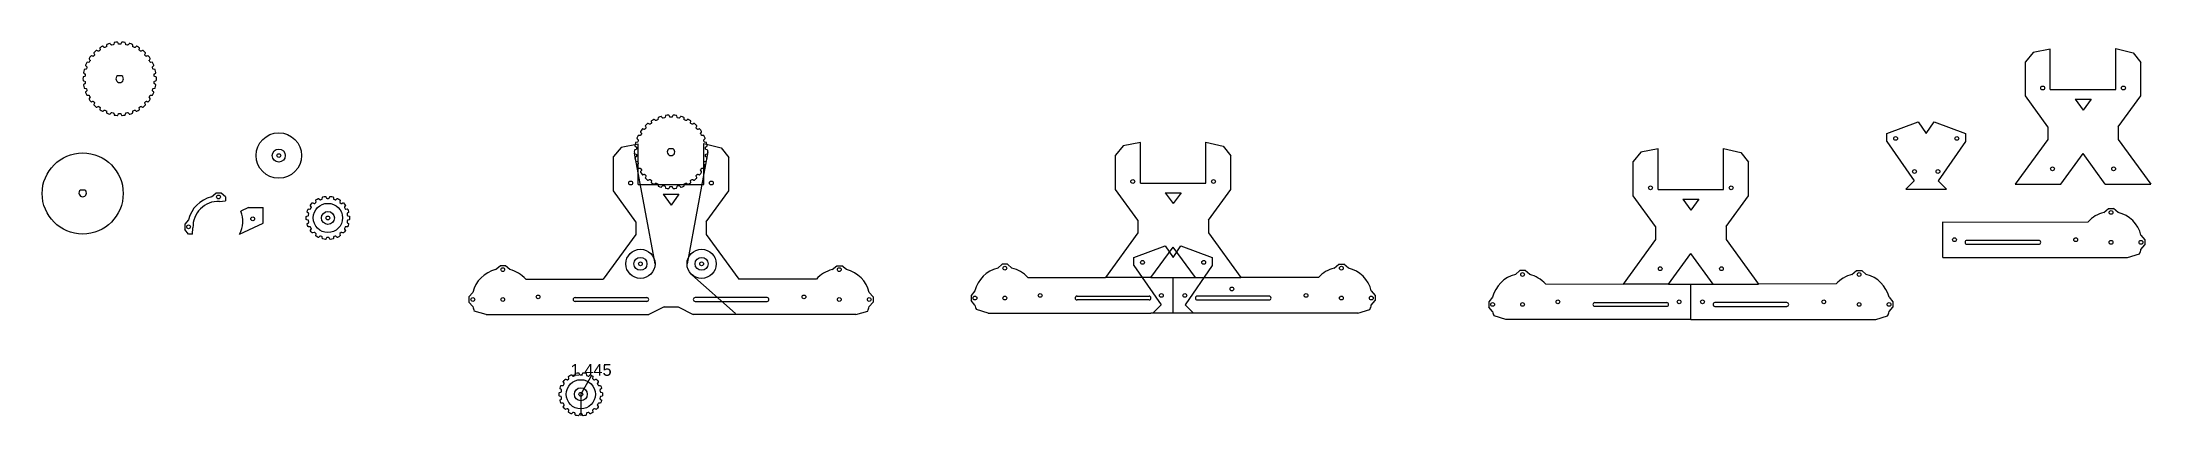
# Model space of a CAD drawing. Header units: inches. Extents: x 4 to 57.7, y -1.6 to 7.9.
import ezdxf

# ---------------------------------------------------------------- set-up
doc = ezdxf.new("R2010")
doc.units = ezdxf.units.IN
doc.header["$MEASUREMENT"] = 0
doc.layers.get('0').update_dxf_attribs({"lineweight": 25, "true_color": 0xffffff})
doc.styles.add('textstyle0', font='')
doc.styles.get('textstyle0').set_extended_font_data('Arial')

msp = doc.modelspace()

# ---------------------------------------------------------------- texts
at = {"insert": (17.962, -0.467), "char_height": 0.3, "attachment_point": 5, "style": 'textstyle0'}
msp.add_mtext('1.445\\P', dxfattribs=at)

# ---------------------------------------------------------------- linework, layer by layer
at = {"color": 7, "true_color": 0x000000}
for p, q in [((5.207, 7.536), (5.186, 7.507)), ((5.21, 7.538), (5.207, 7.536)), ((5.214, 7.539), (5.21, 7.538)), ((5.218, 7.54), (5.214, 7.539)), ((5.222, 7.54), (5.218, 7.54)), ((5.257, 7.53), (5.222, 7.54)), ((5.262, 7.529), (5.257, 7.53)), ((5.266, 7.53), (5.262, 7.529)), ((5.27, 7.532), (5.266, 7.53)), ((5.273, 7.535), (5.27, 7.532)), ((5.298, 7.562), (5.273, 7.535)), ((5.289, 7.625), (5.287, 7.621)), ((5.287, 7.621), (5.287, 7.617)), ((5.287, 7.617), (5.288, 7.613)), ((5.288, 7.613), (5.301, 7.579)), ((5.291, 7.628), (5.289, 7.625)), ((5.317, 7.653), (5.291, 7.628)), ((5.301, 7.566), (5.298, 7.562)), ((5.301, 7.579), (5.302, 7.575)), ((5.302, 7.57), (5.301, 7.566)), ((5.302, 7.575), (5.302, 7.57)), ((5.344, 7.676), (5.317, 7.653)), ((5.347, 7.677), (5.344, 7.676)), ((5.351, 7.678), (5.347, 7.677)), ((5.355, 7.678), (5.351, 7.678)), ((5.359, 7.677), (5.355, 7.678)), ((5.391, 7.66), (5.359, 7.677)), ((5.396, 7.659), (5.391, 7.66)), ((5.4, 7.658), (5.396, 7.659)), ((5.404, 7.659), (5.4, 7.658)), ((5.408, 7.661), (5.404, 7.659)), ((5.438, 7.683), (5.408, 7.661)), ((5.441, 7.686), (5.438, 7.683)), ((5.44, 7.743), (5.439, 7.739)), ((5.439, 7.739), (5.439, 7.734)), ((5.439, 7.734), (5.445, 7.699)), ((5.442, 7.747), (5.44, 7.743)), ((5.444, 7.69), (5.441, 7.686)), ((5.444, 7.749), (5.442, 7.747)), ((5.475, 7.768), (5.444, 7.749)), ((5.445, 7.694), (5.444, 7.69)), ((5.445, 7.699), (5.445, 7.694)), ((5.506, 7.785), (5.475, 7.768)), ((5.51, 7.786), (5.506, 7.785)), ((5.514, 7.786), (5.51, 7.786)), ((5.518, 7.785), (5.514, 7.786)), ((5.522, 7.782), (5.518, 7.785)), ((5.55, 7.759), (5.522, 7.782)), ((5.553, 7.757), (5.55, 7.759)), ((5.558, 7.756), (5.553, 7.757)), ((5.562, 7.756), (5.558, 7.756)), ((5.566, 7.757), (5.562, 7.756)), ((5.6, 7.772), (5.566, 7.757)), ((5.604, 7.775), (5.6, 7.772)), ((5.607, 7.778), (5.604, 7.775)), ((5.609, 7.782), (5.607, 7.778)), ((5.61, 7.786), (5.609, 7.782)), ((5.611, 7.822), (5.61, 7.786)), ((5.612, 7.826), (5.611, 7.822)), ((5.614, 7.83), (5.612, 7.826)), ((5.617, 7.833), (5.614, 7.83)), ((5.62, 7.835), (5.617, 7.833)), ((5.654, 7.847), (5.62, 7.835)), ((5.688, 7.857), (5.654, 7.847)), ((5.691, 7.858), (5.688, 7.857)), ((5.696, 7.857), (5.691, 7.858)), ((5.699, 7.855), (5.696, 7.857)), ((5.703, 7.852), (5.699, 7.855)), ((5.725, 7.823), (5.703, 7.852)), ((5.728, 7.821), (5.725, 7.823)), ((5.732, 7.819), (5.728, 7.821)), ((5.736, 7.818), (5.732, 7.819)), ((5.741, 7.818), (5.736, 7.818)), ((5.777, 7.826), (5.741, 7.818)), ((5.782, 7.827), (5.777, 7.826)), ((5.785, 7.83), (5.782, 7.827)), ((5.788, 7.833), (5.785, 7.83)), ((5.79, 7.837), (5.788, 7.833)), ((5.799, 7.872), (5.79, 7.837)), ((5.8, 7.876), (5.799, 7.872)), ((5.803, 7.88), (5.8, 7.876)), ((5.807, 7.882), (5.803, 7.88)), ((5.81, 7.883), (5.807, 7.882)), ((5.845, 7.888), (5.81, 7.883)), ((5.881, 7.891), (5.845, 7.888)), ((5.884, 7.89), (5.881, 7.891)), ((5.888, 7.888), (5.884, 7.89)), ((5.891, 7.886), (5.888, 7.888)), ((5.894, 7.882), (5.891, 7.886)), ((5.91, 7.85), (5.894, 7.882)), ((5.912, 7.846), (5.91, 7.85)), ((5.916, 7.844), (5.912, 7.846)), ((5.92, 7.842), (5.916, 7.844)), ((5.924, 7.841), (5.92, 7.842)), ((5.962, 7.841), (5.924, 7.841)), ((5.966, 7.842), (5.962, 7.841)), ((5.97, 7.844), (5.966, 7.842)), ((5.973, 7.846), (5.97, 7.844)), ((5.976, 7.85), (5.973, 7.846)), ((5.992, 7.882), (5.976, 7.85)), ((5.994, 7.886), (5.992, 7.882)), ((5.998, 7.888), (5.994, 7.886)), ((6.002, 7.89), (5.998, 7.888)), ((6.005, 7.891), (6.002, 7.89)), ((6.041, 7.888), (6.005, 7.891)), ((6.076, 7.883), (6.041, 7.888)), ((6.079, 7.882), (6.076, 7.883)), ((6.083, 7.88), (6.079, 7.882)), ((6.086, 7.876), (6.083, 7.88)), ((6.087, 7.872), (6.086, 7.876)), ((6.096, 7.837), (6.087, 7.872)), ((6.098, 7.833), (6.096, 7.837)), ((6.101, 7.83), (6.098, 7.833)), ((6.104, 7.827), (6.101, 7.83)), ((6.109, 7.826), (6.104, 7.827)), ((6.145, 7.818), (6.109, 7.826)), ((6.15, 7.818), (6.145, 7.818)), ((6.154, 7.819), (6.15, 7.818)), ((6.158, 7.821), (6.154, 7.819)), ((6.161, 7.823), (6.158, 7.821)), ((6.183, 7.852), (6.161, 7.823)), ((6.186, 7.855), (6.183, 7.852)), ((6.19, 7.857), (6.186, 7.855)), ((6.195, 7.858), (6.19, 7.857)), ((6.198, 7.857), (6.195, 7.858)), ((6.232, 7.847), (6.198, 7.857)), ((6.266, 7.835), (6.232, 7.847)), ((6.269, 7.833), (6.266, 7.835)), ((6.272, 7.83), (6.269, 7.833)), ((6.274, 7.826), (6.272, 7.83)), ((6.275, 7.822), (6.274, 7.826)), ((6.276, 7.786), (6.275, 7.822)), ((6.277, 7.782), (6.276, 7.786)), ((6.279, 7.778), (6.277, 7.782)), ((6.282, 7.775), (6.279, 7.778)), ((6.286, 7.772), (6.282, 7.775)), ((6.32, 7.757), (6.286, 7.772)), ((6.324, 7.756), (6.32, 7.757)), ((6.328, 7.756), (6.324, 7.756)), ((6.333, 7.757), (6.328, 7.756)), ((6.336, 7.759), (6.333, 7.757)), ((6.364, 7.782), (6.336, 7.759)), ((6.368, 7.785), (6.364, 7.782)), ((6.372, 7.786), (6.368, 7.785)), ((6.376, 7.786), (6.372, 7.786)), ((6.379, 7.785), (6.376, 7.786)), ((6.411, 7.768), (6.379, 7.785)), ((6.441, 7.749), (6.411, 7.768)), ((6.444, 7.747), (6.441, 7.749)), ((6.441, 7.699), (6.447, 7.734)), ((6.441, 7.694), (6.441, 7.699)), ((6.442, 7.69), (6.441, 7.694)), ((6.444, 7.686), (6.442, 7.69)), ((6.446, 7.743), (6.444, 7.747)), ((6.448, 7.683), (6.444, 7.686)), ((6.447, 7.739), (6.446, 7.743)), ((6.447, 7.734), (6.447, 7.739)), ((6.478, 7.661), (6.448, 7.683)), ((6.482, 7.659), (6.478, 7.661)), ((6.486, 7.658), (6.482, 7.659)), ((6.49, 7.659), (6.486, 7.658)), ((6.494, 7.66), (6.49, 7.659)), ((6.526, 7.677), (6.494, 7.66)), ((6.531, 7.678), (6.526, 7.677)), ((6.535, 7.678), (6.531, 7.678)), ((6.539, 7.677), (6.535, 7.678)), ((6.542, 7.676), (6.539, 7.677)), ((6.569, 7.653), (6.542, 7.676)), ((6.595, 7.628), (6.569, 7.653)), ((6.583, 7.575), (6.584, 7.579)), ((6.584, 7.57), (6.583, 7.575)), ((6.584, 7.579), (6.598, 7.613)), ((6.585, 7.566), (6.584, 7.57)), ((6.588, 7.562), (6.585, 7.566)), ((6.613, 7.535), (6.588, 7.562)), ((6.597, 7.625), (6.595, 7.628)), ((6.599, 7.621), (6.597, 7.625)), ((6.598, 7.613), (6.599, 7.617)), ((6.599, 7.617), (6.599, 7.621)), ((6.616, 7.532), (6.613, 7.535)), ((6.62, 7.53), (6.616, 7.532)), ((6.624, 7.529), (6.62, 7.53)), ((6.629, 7.53), (6.624, 7.529)), ((6.663, 7.54), (6.629, 7.53)), ((6.668, 7.54), (6.663, 7.54)), ((6.672, 7.539), (6.668, 7.54)), ((6.676, 7.538), (6.672, 7.539)), ((6.678, 7.536), (6.676, 7.538)), ((6.7, 7.507), (6.678, 7.536)), ((55.165, 6.681), (55.165, 7.714)), ((56.835, 6.681), (56.835, 7.729)), ((5.008, 6.993), (5.007, 6.957)), ((5.009, 6.996), (5.008, 6.993)), ((5.011, 7), (5.009, 6.996)), ((5.014, 7.003), (5.011, 7)), ((5.018, 7.005), (5.014, 7.003)), ((5.051, 7.017), (5.018, 7.005)), ((5.027, 7.152), (5.021, 7.116)), ((5.021, 7.116), (5.021, 7.113)), ((5.021, 7.113), (5.022, 7.109)), ((5.022, 7.109), (5.025, 7.105)), ((5.025, 7.105), (5.028, 7.102)), ((5.036, 7.186), (5.027, 7.152)), ((5.028, 7.102), (5.058, 7.083)), ((5.037, 7.189), (5.036, 7.186)), ((5.04, 7.193), (5.037, 7.189)), ((5.044, 7.195), (5.04, 7.193)), ((5.048, 7.196), (5.044, 7.195)), ((5.084, 7.202), (5.048, 7.196)), ((5.055, 7.02), (5.051, 7.017)), ((5.058, 7.023), (5.055, 7.02)), ((5.058, 7.083), (5.062, 7.08)), ((5.06, 7.026), (5.058, 7.023)), ((5.061, 7.031), (5.06, 7.026)), ((5.065, 7.068), (5.061, 7.031)), ((5.062, 7.08), (5.064, 7.077)), ((5.064, 7.077), (5.065, 7.072)), ((5.065, 7.072), (5.065, 7.068)), ((5.088, 7.338), (5.074, 7.305)), ((5.074, 7.305), (5.074, 7.301)), ((5.074, 7.301), (5.074, 7.297)), ((5.074, 7.297), (5.075, 7.293)), ((5.075, 7.293), (5.078, 7.289)), ((5.078, 7.289), (5.104, 7.264)), ((5.088, 7.203), (5.084, 7.202)), ((5.103, 7.37), (5.088, 7.338)), ((5.091, 7.205), (5.088, 7.203)), ((5.094, 7.208), (5.091, 7.205)), ((5.096, 7.213), (5.094, 7.208)), ((5.108, 7.248), (5.096, 7.213)), ((5.105, 7.373), (5.103, 7.37)), ((5.104, 7.264), (5.106, 7.261)), ((5.109, 7.375), (5.105, 7.373)), ((5.106, 7.261), (5.108, 7.257)), ((5.108, 7.257), (5.108, 7.252)), ((5.108, 7.252), (5.108, 7.248)), ((5.113, 7.377), (5.109, 7.375)), ((5.117, 7.377), (5.113, 7.377)), ((5.153, 7.375), (5.117, 7.377)), ((5.157, 7.375), (5.153, 7.375)), ((5.161, 7.377), (5.157, 7.375)), ((5.165, 7.379), (5.161, 7.377)), ((5.165, 7.478), (5.164, 7.475)), ((5.164, 7.475), (5.164, 7.47)), ((5.164, 7.47), (5.164, 7.466)), ((5.164, 7.466), (5.166, 7.462)), ((5.186, 7.507), (5.165, 7.478)), ((5.168, 7.383), (5.165, 7.379)), ((5.166, 7.462), (5.186, 7.432)), ((5.186, 7.415), (5.168, 7.383)), ((5.186, 7.432), (5.188, 7.428)), ((5.188, 7.419), (5.186, 7.415)), ((5.188, 7.428), (5.189, 7.424)), ((5.189, 7.424), (5.188, 7.419)), ((6.697, 7.424), (6.698, 7.428)), ((6.698, 7.419), (6.697, 7.424)), ((6.698, 7.428), (6.7, 7.432)), ((6.7, 7.415), (6.698, 7.419)), ((6.721, 7.478), (6.7, 7.507)), ((6.7, 7.432), (6.72, 7.462)), ((6.718, 7.383), (6.7, 7.415)), ((6.721, 7.379), (6.718, 7.383)), ((6.72, 7.462), (6.722, 7.466)), ((6.722, 7.475), (6.721, 7.478)), ((6.724, 7.377), (6.721, 7.379)), ((6.722, 7.47), (6.722, 7.475)), ((6.722, 7.466), (6.722, 7.47)), ((6.728, 7.375), (6.724, 7.377)), ((6.733, 7.375), (6.728, 7.375)), ((6.769, 7.377), (6.733, 7.375)), ((6.773, 7.377), (6.769, 7.377)), ((6.777, 7.375), (6.773, 7.377)), ((6.781, 7.373), (6.777, 7.375)), ((6.777, 7.252), (6.778, 7.257)), ((6.778, 7.248), (6.777, 7.252)), ((6.778, 7.257), (6.779, 7.261)), ((6.79, 7.213), (6.778, 7.248)), ((6.779, 7.261), (6.782, 7.264)), ((6.783, 7.37), (6.781, 7.373)), ((6.782, 7.264), (6.808, 7.289)), ((6.798, 7.338), (6.783, 7.37)), ((6.792, 7.208), (6.79, 7.213)), ((6.795, 7.205), (6.792, 7.208)), ((6.798, 7.203), (6.795, 7.205)), ((6.812, 7.305), (6.798, 7.338)), ((6.802, 7.202), (6.798, 7.203)), ((6.838, 7.196), (6.802, 7.202)), ((6.808, 7.289), (6.81, 7.293)), ((6.81, 7.293), (6.812, 7.297)), ((6.812, 7.301), (6.812, 7.305)), ((6.812, 7.297), (6.812, 7.301)), ((6.821, 7.072), (6.822, 7.077)), ((6.821, 7.068), (6.821, 7.072)), ((6.824, 7.031), (6.821, 7.068)), ((6.822, 7.077), (6.824, 7.08)), ((6.824, 7.08), (6.828, 7.083)), ((6.825, 7.026), (6.824, 7.031)), ((6.828, 7.023), (6.825, 7.026)), ((6.828, 7.083), (6.858, 7.102)), ((6.831, 7.02), (6.828, 7.023)), ((6.834, 7.017), (6.831, 7.02)), ((6.868, 7.005), (6.834, 7.017)), ((6.842, 7.195), (6.838, 7.196)), ((6.846, 7.193), (6.842, 7.195)), ((6.849, 7.189), (6.846, 7.193)), ((6.85, 7.186), (6.849, 7.189)), ((6.859, 7.152), (6.85, 7.186)), ((6.858, 7.102), (6.861, 7.105)), ((6.865, 7.116), (6.859, 7.152)), ((6.861, 7.105), (6.864, 7.109)), ((6.864, 7.109), (6.865, 7.113)), ((6.865, 7.113), (6.865, 7.116)), ((6.872, 7.003), (6.868, 7.005)), ((6.875, 7), (6.872, 7.003)), ((6.877, 6.996), (6.875, 7)), ((6.878, 6.993), (6.877, 6.996)), ((6.879, 6.957), (6.878, 6.993)), ((54.529, 6.522), (54.529, 7.393)), ((57.471, 6.522), (57.471, 7.375)), ((5.007, 6.957), (5.008, 6.921)), ((5.008, 6.921), (5.009, 6.918)), ((5.009, 6.918), (5.011, 6.914)), ((5.011, 6.914), (5.014, 6.911)), ((5.014, 6.911), (5.018, 6.909)), ((5.018, 6.909), (5.051, 6.896)), ((5.022, 6.805), (5.021, 6.801)), ((5.021, 6.801), (5.021, 6.798)), ((5.021, 6.798), (5.027, 6.762)), ((5.025, 6.809), (5.022, 6.805)), ((5.028, 6.811), (5.025, 6.809)), ((5.027, 6.762), (5.036, 6.727)), ((5.058, 6.831), (5.028, 6.811)), ((5.036, 6.727), (5.037, 6.725)), ((5.037, 6.725), (5.04, 6.721)), ((5.04, 6.721), (5.044, 6.719)), ((5.044, 6.719), (5.048, 6.718)), ((5.048, 6.718), (5.084, 6.712)), ((5.051, 6.896), (5.055, 6.894)), ((5.055, 6.894), (5.058, 6.891)), ((5.058, 6.891), (5.06, 6.887)), ((5.062, 6.834), (5.058, 6.831)), ((5.06, 6.887), (5.061, 6.883)), ((5.061, 6.883), (5.065, 6.846)), ((5.064, 6.837), (5.062, 6.834)), ((5.065, 6.841), (5.064, 6.837)), ((5.065, 6.846), (5.065, 6.841)), ((5.075, 6.621), (5.074, 6.617)), ((5.074, 6.617), (5.074, 6.612)), ((5.074, 6.612), (5.074, 6.609)), ((5.074, 6.609), (5.088, 6.576)), ((5.078, 6.624), (5.075, 6.621)), ((5.104, 6.65), (5.078, 6.624)), ((5.084, 6.712), (5.088, 6.711)), ((5.088, 6.711), (5.091, 6.709)), ((5.088, 6.576), (5.103, 6.544)), ((5.091, 6.709), (5.094, 6.705)), ((5.094, 6.705), (5.096, 6.701)), ((5.096, 6.701), (5.108, 6.666)), ((5.103, 6.544), (5.105, 6.541)), ((5.106, 6.653), (5.104, 6.65)), ((5.105, 6.541), (5.109, 6.539)), ((5.108, 6.657), (5.106, 6.653)), ((5.108, 6.666), (5.108, 6.661)), ((5.108, 6.661), (5.108, 6.657)), ((5.109, 6.539), (5.113, 6.537)), ((5.113, 6.537), (5.117, 6.537)), ((5.117, 6.537), (5.153, 6.539)), ((5.153, 6.539), (5.157, 6.539)), ((5.157, 6.539), (5.161, 6.537)), ((5.161, 6.537), (5.165, 6.534)), ((5.166, 6.452), (5.164, 6.448)), ((5.165, 6.534), (5.168, 6.531)), ((5.186, 6.482), (5.166, 6.452)), ((5.168, 6.531), (5.186, 6.499)), ((5.186, 6.499), (5.188, 6.494)), ((5.188, 6.486), (5.186, 6.482)), ((5.188, 6.494), (5.189, 6.49)), ((5.189, 6.49), (5.188, 6.486)), ((6.697, 6.49), (6.698, 6.494)), ((6.698, 6.486), (6.697, 6.49)), ((6.698, 6.494), (6.7, 6.499)), ((6.7, 6.482), (6.698, 6.486)), ((6.7, 6.499), (6.718, 6.531)), ((6.72, 6.452), (6.7, 6.482)), ((6.718, 6.531), (6.721, 6.534)), ((6.722, 6.448), (6.72, 6.452)), ((6.721, 6.534), (6.724, 6.537)), ((6.724, 6.537), (6.728, 6.539)), ((6.728, 6.539), (6.733, 6.539)), ((6.733, 6.539), (6.769, 6.537)), ((6.769, 6.537), (6.773, 6.537)), ((6.773, 6.537), (6.777, 6.539)), ((6.777, 6.661), (6.778, 6.666)), ((6.778, 6.657), (6.777, 6.661)), ((6.777, 6.539), (6.781, 6.541)), ((6.778, 6.666), (6.79, 6.701)), ((6.779, 6.653), (6.778, 6.657)), ((6.782, 6.65), (6.779, 6.653)), ((6.781, 6.541), (6.783, 6.544)), ((6.808, 6.624), (6.782, 6.65)), ((6.783, 6.544), (6.798, 6.576)), ((6.79, 6.701), (6.792, 6.705)), ((6.792, 6.705), (6.795, 6.709)), ((6.795, 6.709), (6.798, 6.711)), ((6.798, 6.711), (6.802, 6.712)), ((6.798, 6.576), (6.812, 6.609)), ((6.802, 6.712), (6.838, 6.718)), ((6.81, 6.621), (6.808, 6.624)), ((6.812, 6.617), (6.81, 6.621)), ((6.812, 6.612), (6.812, 6.617)), ((6.812, 6.609), (6.812, 6.612)), ((6.821, 6.846), (6.824, 6.883)), ((6.821, 6.841), (6.821, 6.846)), ((6.822, 6.837), (6.821, 6.841)), ((6.824, 6.834), (6.822, 6.837)), ((6.824, 6.883), (6.825, 6.887)), ((6.828, 6.831), (6.824, 6.834)), ((6.825, 6.887), (6.828, 6.891)), ((6.828, 6.891), (6.831, 6.894)), ((6.858, 6.811), (6.828, 6.831)), ((6.831, 6.894), (6.834, 6.896)), ((6.834, 6.896), (6.868, 6.909)), ((6.838, 6.718), (6.842, 6.719)), ((6.842, 6.719), (6.846, 6.721)), ((6.846, 6.721), (6.849, 6.725)), ((6.849, 6.725), (6.85, 6.727)), ((6.85, 6.727), (6.859, 6.762)), ((6.861, 6.809), (6.858, 6.811)), ((6.859, 6.762), (6.865, 6.798)), ((6.864, 6.805), (6.861, 6.809)), ((6.865, 6.801), (6.864, 6.805)), ((6.865, 6.798), (6.865, 6.801)), ((6.868, 6.909), (6.872, 6.911)), ((6.872, 6.911), (6.875, 6.914)), ((6.875, 6.914), (6.877, 6.918)), ((6.877, 6.918), (6.878, 6.921)), ((6.878, 6.921), (6.879, 6.957)), ((55.102, 5.735), (54.529, 6.522)), ((56.898, 5.735), (57.471, 6.522)), ((5.164, 6.448), (5.164, 6.444)), ((5.164, 6.444), (5.164, 6.439)), ((5.164, 6.439), (5.165, 6.436)), ((5.165, 6.436), (5.186, 6.407)), ((5.186, 6.407), (5.207, 6.378)), ((5.207, 6.378), (5.21, 6.376)), ((5.21, 6.376), (5.214, 6.374)), ((5.214, 6.374), (5.218, 6.374)), ((5.218, 6.374), (5.222, 6.374)), ((5.222, 6.374), (5.257, 6.384)), ((5.257, 6.384), (5.262, 6.384)), ((5.262, 6.384), (5.266, 6.384)), ((5.266, 6.384), (5.27, 6.382)), ((5.27, 6.382), (5.273, 6.379)), ((5.273, 6.379), (5.298, 6.351)), ((5.288, 6.301), (5.287, 6.297)), ((5.287, 6.297), (5.287, 6.293)), ((5.287, 6.293), (5.289, 6.289)), ((5.301, 6.335), (5.288, 6.301)), ((5.289, 6.289), (5.291, 6.286)), ((5.291, 6.286), (5.317, 6.261)), ((5.298, 6.351), (5.301, 6.348)), ((5.301, 6.348), (5.302, 6.343)), ((5.302, 6.339), (5.301, 6.335)), ((5.302, 6.343), (5.302, 6.339)), ((5.317, 6.261), (5.344, 6.238)), ((5.344, 6.238), (5.347, 6.236)), ((5.347, 6.236), (5.351, 6.236)), ((5.351, 6.236), (5.355, 6.236)), ((5.355, 6.236), (5.359, 6.237)), ((5.359, 6.237), (5.391, 6.254)), ((5.391, 6.254), (5.396, 6.255)), ((5.396, 6.255), (5.4, 6.256)), ((5.4, 6.256), (5.404, 6.255)), ((5.404, 6.255), (5.408, 6.252)), ((5.408, 6.252), (5.438, 6.231)), ((5.438, 6.231), (5.441, 6.227)), ((5.445, 6.215), (5.439, 6.179)), ((5.439, 6.179), (5.439, 6.175)), ((5.439, 6.175), (5.44, 6.171)), ((5.44, 6.171), (5.442, 6.167)), ((5.441, 6.227), (5.444, 6.224)), ((5.442, 6.167), (5.444, 6.165)), ((5.444, 6.224), (5.445, 6.219)), ((5.444, 6.165), (5.475, 6.146)), ((5.445, 6.219), (5.445, 6.215)), ((5.475, 6.146), (5.506, 6.129)), ((5.506, 6.129), (5.51, 6.128)), ((5.51, 6.128), (5.514, 6.128)), ((5.514, 6.128), (5.518, 6.129)), ((5.518, 6.129), (5.522, 6.132)), ((5.522, 6.132), (5.55, 6.155)), ((5.55, 6.155), (5.553, 6.157)), ((5.553, 6.157), (5.558, 6.158)), ((5.558, 6.158), (5.562, 6.158)), ((5.562, 6.158), (5.566, 6.157)), ((5.566, 6.157), (5.6, 6.141)), ((5.6, 6.141), (5.604, 6.139)), ((5.604, 6.139), (5.607, 6.136)), ((5.607, 6.136), (5.609, 6.132)), ((5.609, 6.132), (5.61, 6.128)), ((5.61, 6.128), (5.611, 6.092)), ((5.611, 6.092), (5.612, 6.087)), ((5.612, 6.087), (5.614, 6.084)), ((5.614, 6.084), (5.617, 6.08)), ((5.617, 6.08), (5.62, 6.079)), ((5.62, 6.079), (5.654, 6.067)), ((5.654, 6.067), (5.688, 6.057)), ((5.688, 6.057), (5.691, 6.056)), ((5.691, 6.056), (5.696, 6.057)), ((5.696, 6.057), (5.699, 6.059)), ((5.699, 6.059), (5.703, 6.062)), ((5.703, 6.062), (5.725, 6.09)), ((5.725, 6.09), (5.728, 6.093)), ((5.728, 6.093), (5.732, 6.095)), ((5.732, 6.095), (5.736, 6.096)), ((5.736, 6.096), (5.741, 6.096)), ((5.741, 6.096), (5.777, 6.088)), ((5.777, 6.088), (5.782, 6.086)), ((5.782, 6.086), (5.785, 6.084)), ((5.785, 6.084), (5.788, 6.081)), ((5.788, 6.081), (5.79, 6.077)), ((5.79, 6.077), (5.799, 6.042)), ((5.799, 6.042), (5.8, 6.038)), ((5.8, 6.038), (5.803, 6.034)), ((5.803, 6.034), (5.807, 6.032)), ((5.807, 6.032), (5.81, 6.031)), ((5.81, 6.031), (5.845, 6.026)), ((5.845, 6.026), (5.881, 6.023)), ((5.881, 6.023), (5.884, 6.024)), ((5.884, 6.024), (5.888, 6.025)), ((5.888, 6.025), (5.891, 6.028)), ((5.891, 6.028), (5.894, 6.032)), ((5.894, 6.032), (5.91, 6.064)), ((5.91, 6.064), (5.912, 6.068)), ((5.912, 6.068), (5.916, 6.07)), ((5.916, 6.07), (5.92, 6.072)), ((5.92, 6.072), (5.924, 6.073)), ((5.924, 6.073), (5.962, 6.073)), ((5.962, 6.073), (5.966, 6.072)), ((5.966, 6.072), (5.97, 6.07)), ((5.97, 6.07), (5.973, 6.068)), ((5.973, 6.068), (5.976, 6.064)), ((5.976, 6.064), (5.992, 6.032)), ((5.992, 6.032), (5.994, 6.028)), ((5.994, 6.028), (5.998, 6.025)), ((5.998, 6.025), (6.002, 6.024)), ((6.002, 6.024), (6.005, 6.023)), ((6.005, 6.023), (6.041, 6.026)), ((6.041, 6.026), (6.076, 6.031)), ((6.076, 6.031), (6.079, 6.032)), ((6.079, 6.032), (6.083, 6.034)), ((6.083, 6.034), (6.086, 6.038)), ((6.086, 6.038), (6.087, 6.042)), ((6.087, 6.042), (6.096, 6.077)), ((6.096, 6.077), (6.098, 6.081)), ((6.098, 6.081), (6.101, 6.084)), ((6.101, 6.084), (6.104, 6.086)), ((6.104, 6.086), (6.109, 6.088)), ((6.109, 6.088), (6.145, 6.096)), ((6.145, 6.096), (6.15, 6.096)), ((6.15, 6.096), (6.154, 6.095)), ((6.154, 6.095), (6.158, 6.093)), ((6.158, 6.093), (6.161, 6.09)), ((6.161, 6.09), (6.183, 6.062)), ((6.183, 6.062), (6.186, 6.059)), ((6.186, 6.059), (6.19, 6.057)), ((6.19, 6.057), (6.195, 6.056)), ((6.195, 6.056), (6.198, 6.057)), ((6.198, 6.057), (6.232, 6.067)), ((6.232, 6.067), (6.266, 6.079)), ((6.266, 6.079), (6.269, 6.08)), ((6.269, 6.08), (6.272, 6.084)), ((6.272, 6.084), (6.274, 6.087)), ((6.274, 6.087), (6.275, 6.092)), ((6.275, 6.092), (6.276, 6.128)), ((6.276, 6.128), (6.277, 6.132)), ((6.277, 6.132), (6.279, 6.136)), ((6.279, 6.136), (6.282, 6.139)), ((6.282, 6.139), (6.286, 6.141)), ((6.286, 6.141), (6.32, 6.157)), ((6.32, 6.157), (6.324, 6.158)), ((6.324, 6.158), (6.328, 6.158)), ((6.328, 6.158), (6.333, 6.157)), ((6.333, 6.157), (6.336, 6.155)), ((6.336, 6.155), (6.364, 6.132)), ((6.364, 6.132), (6.368, 6.129)), ((6.368, 6.129), (6.372, 6.128)), ((6.372, 6.128), (6.376, 6.128)), ((6.376, 6.128), (6.379, 6.129)), ((6.379, 6.129), (6.411, 6.146)), ((6.411, 6.146), (6.441, 6.165)), ((6.441, 6.219), (6.442, 6.224)), ((6.441, 6.215), (6.441, 6.219)), ((6.447, 6.179), (6.441, 6.215)), ((6.442, 6.224), (6.444, 6.227)), ((6.441, 6.165), (6.444, 6.167)), ((6.444, 6.227), (6.448, 6.231)), ((6.444, 6.167), (6.446, 6.171)), ((6.446, 6.171), (6.447, 6.175)), ((6.447, 6.175), (6.447, 6.179)), ((6.448, 6.231), (6.478, 6.252)), ((6.478, 6.252), (6.482, 6.255)), ((6.482, 6.255), (6.486, 6.256)), ((6.486, 6.256), (6.49, 6.255)), ((6.49, 6.255), (6.494, 6.254)), ((6.494, 6.254), (6.526, 6.237)), ((6.526, 6.237), (6.531, 6.236)), ((6.531, 6.236), (6.535, 6.236)), ((6.535, 6.236), (6.539, 6.236)), ((6.539, 6.236), (6.542, 6.238)), ((6.542, 6.238), (6.569, 6.261)), ((6.569, 6.261), (6.595, 6.286)), ((6.583, 6.339), (6.584, 6.343)), ((6.584, 6.335), (6.583, 6.339)), ((6.584, 6.343), (6.585, 6.348)), ((6.598, 6.301), (6.584, 6.335)), ((6.585, 6.348), (6.588, 6.351)), ((6.588, 6.351), (6.613, 6.379)), ((6.595, 6.286), (6.597, 6.289)), ((6.597, 6.289), (6.599, 6.293)), ((6.599, 6.297), (6.598, 6.301)), ((6.599, 6.293), (6.599, 6.297)), ((6.613, 6.379), (6.616, 6.382)), ((6.616, 6.382), (6.62, 6.384)), ((6.62, 6.384), (6.624, 6.384)), ((6.624, 6.384), (6.629, 6.384)), ((6.629, 6.384), (6.663, 6.374)), ((6.663, 6.374), (6.668, 6.374)), ((6.668, 6.374), (6.672, 6.374)), ((6.672, 6.374), (6.676, 6.376)), ((6.676, 6.376), (6.678, 6.378)), ((6.678, 6.378), (6.7, 6.407)), ((6.7, 6.407), (6.721, 6.436)), ((6.721, 6.436), (6.722, 6.439)), ((6.722, 6.444), (6.722, 6.448)), ((6.722, 6.439), (6.722, 6.444)), ((19.563, 5.923), (19.532, 5.906)), ((19.567, 5.924), (19.563, 5.923)), ((19.571, 5.924), (19.567, 5.924)), ((19.575, 5.923), (19.571, 5.924)), ((19.579, 5.92), (19.575, 5.923)), ((19.607, 5.897), (19.579, 5.92)), ((19.664, 5.916), (19.661, 5.913)), ((19.666, 5.92), (19.664, 5.916)), ((19.667, 5.924), (19.666, 5.92)), ((19.668, 5.96), (19.667, 5.924)), ((19.669, 5.965), (19.668, 5.96)), ((19.671, 5.968), (19.669, 5.965)), ((19.674, 5.972), (19.671, 5.968)), ((19.677, 5.973), (19.674, 5.972)), ((19.711, 5.985), (19.677, 5.973)), ((19.745, 5.996), (19.711, 5.985)), ((19.748, 5.996), (19.745, 5.996)), ((19.753, 5.995), (19.748, 5.996)), ((19.756, 5.993), (19.753, 5.995)), ((19.76, 5.99), (19.756, 5.993)), ((19.782, 5.962), (19.76, 5.99)), ((19.785, 5.959), (19.782, 5.962)), ((19.789, 5.957), (19.785, 5.959)), ((19.793, 5.956), (19.789, 5.957)), ((19.798, 5.956), (19.793, 5.956)), ((19.834, 5.964), (19.798, 5.956)), ((19.839, 5.966), (19.834, 5.964)), ((19.842, 5.968), (19.839, 5.966)), ((19.845, 5.971), (19.842, 5.968)), ((19.847, 5.975), (19.845, 5.971)), ((19.856, 6.01), (19.847, 5.975)), ((19.857, 6.014), (19.856, 6.01)), ((19.86, 6.018), (19.857, 6.014)), ((19.864, 6.02), (19.86, 6.018)), ((19.867, 6.021), (19.864, 6.02)), ((19.902, 6.026), (19.867, 6.021)), ((19.938, 6.029), (19.902, 6.026)), ((19.941, 6.028), (19.938, 6.029)), ((19.945, 6.027), (19.941, 6.028)), ((19.948, 6.024), (19.945, 6.027)), ((19.951, 6.02), (19.948, 6.024)), ((19.967, 5.988), (19.951, 6.02)), ((19.97, 5.984), (19.967, 5.988)), ((19.973, 5.982), (19.97, 5.984)), ((19.977, 5.98), (19.973, 5.982)), ((19.981, 5.979), (19.977, 5.98)), ((20.019, 5.979), (19.981, 5.979)), ((20.023, 5.98), (20.019, 5.979)), ((20.027, 5.982), (20.023, 5.98)), ((20.03, 5.984), (20.027, 5.982)), ((20.033, 5.988), (20.03, 5.984)), ((20.049, 6.02), (20.033, 5.988)), ((20.052, 6.024), (20.049, 6.02)), ((20.055, 6.027), (20.052, 6.024)), ((20.059, 6.028), (20.055, 6.027)), ((20.062, 6.029), (20.059, 6.028)), ((20.098, 6.026), (20.062, 6.029)), ((20.133, 6.021), (20.098, 6.026)), ((20.136, 6.02), (20.133, 6.021)), ((20.14, 6.018), (20.136, 6.02)), ((20.143, 6.014), (20.14, 6.018)), ((20.144, 6.01), (20.143, 6.014)), ((20.153, 5.975), (20.144, 6.01)), ((20.155, 5.971), (20.153, 5.975)), ((20.158, 5.968), (20.155, 5.971)), ((20.161, 5.966), (20.158, 5.968)), ((20.166, 5.964), (20.161, 5.966)), ((20.202, 5.956), (20.166, 5.964)), ((20.207, 5.956), (20.202, 5.956)), ((20.211, 5.957), (20.207, 5.956)), ((20.215, 5.959), (20.211, 5.957)), ((20.218, 5.962), (20.215, 5.959)), ((20.24, 5.99), (20.218, 5.962)), ((20.244, 5.993), (20.24, 5.99)), ((20.247, 5.995), (20.244, 5.993)), ((20.252, 5.996), (20.247, 5.995)), ((20.255, 5.996), (20.252, 5.996)), ((20.289, 5.985), (20.255, 5.996)), ((20.323, 5.973), (20.289, 5.985)), ((20.326, 5.972), (20.323, 5.973)), ((20.329, 5.968), (20.326, 5.972)), ((20.331, 5.965), (20.329, 5.968)), ((20.332, 5.96), (20.331, 5.965)), ((20.333, 5.924), (20.332, 5.96)), ((20.334, 5.92), (20.333, 5.924)), ((20.336, 5.916), (20.334, 5.92)), ((20.339, 5.913), (20.336, 5.916)), ((20.421, 5.92), (20.393, 5.897)), ((20.425, 5.923), (20.421, 5.92)), ((20.429, 5.924), (20.425, 5.923)), ((20.433, 5.924), (20.429, 5.924)), ((20.437, 5.923), (20.433, 5.924)), ((20.468, 5.906), (20.437, 5.923)), ((19.145, 5.476), (19.131, 5.443)), ((19.131, 5.443), (19.131, 5.44)), ((19.131, 5.44), (19.131, 5.435)), ((19.131, 5.435), (19.133, 5.431)), ((19.133, 5.431), (19.135, 5.428)), ((19.135, 5.428), (19.161, 5.402)), ((19.16, 5.508), (19.145, 5.476)), ((19.165, 5.386), (19.153, 5.351)), ((19.162, 5.511), (19.16, 5.508)), ((19.161, 5.402), (19.164, 5.399)), ((19.166, 5.513), (19.162, 5.511)), ((19.164, 5.399), (19.165, 5.395)), ((19.165, 5.395), (19.165, 5.391)), ((19.165, 5.391), (19.165, 5.386)), ((19.17, 5.515), (19.166, 5.513)), ((19.174, 5.515), (19.17, 5.515)), ((19.21, 5.513), (19.174, 5.515)), ((19.215, 5.513), (19.21, 5.513)), ((19.219, 5.515), (19.215, 5.513)), ((19.222, 5.518), (19.219, 5.515)), ((19.222, 5.616), (19.221, 5.613)), ((19.221, 5.613), (19.221, 5.608)), ((19.221, 5.608), (19.221, 5.604)), ((19.221, 5.604), (19.223, 5.6)), ((19.243, 5.645), (19.222, 5.616)), ((19.225, 5.521), (19.222, 5.518)), ((19.223, 5.6), (19.243, 5.57)), ((19.243, 5.553), (19.225, 5.521)), ((19.265, 5.674), (19.243, 5.645)), ((19.243, 5.57), (19.245, 5.566)), ((19.245, 5.558), (19.243, 5.553)), ((19.245, 5.566), (19.246, 5.562)), ((19.246, 5.562), (19.245, 5.558)), ((19.267, 5.676), (19.265, 5.674)), ((19.271, 5.678), (19.267, 5.676)), ((19.275, 5.678), (19.271, 5.678)), ((19.28, 5.678), (19.275, 5.678)), ((19.314, 5.668), (19.28, 5.678)), ((19.319, 5.668), (19.314, 5.668)), ((19.323, 5.668), (19.319, 5.668)), ((19.327, 5.67), (19.323, 5.668)), ((19.33, 5.673), (19.327, 5.67)), ((19.355, 5.701), (19.33, 5.673)), ((19.346, 5.763), (19.344, 5.759)), ((19.344, 5.759), (19.344, 5.755)), ((19.344, 5.755), (19.345, 5.751)), ((19.345, 5.751), (19.358, 5.717)), ((19.348, 5.766), (19.346, 5.763)), ((19.374, 5.791), (19.348, 5.766)), ((19.358, 5.704), (19.355, 5.701)), ((19.358, 5.717), (19.359, 5.713)), ((19.359, 5.709), (19.358, 5.704)), ((19.359, 5.713), (19.359, 5.709)), ((19.401, 5.814), (19.374, 5.791)), ((19.404, 5.816), (19.401, 5.814)), ((19.408, 5.816), (19.404, 5.816)), ((19.412, 5.816), (19.408, 5.816)), ((19.416, 5.815), (19.412, 5.816)), ((19.448, 5.798), (19.416, 5.815)), ((19.453, 5.797), (19.448, 5.798)), ((19.457, 5.797), (19.453, 5.797)), ((19.461, 5.797), (19.457, 5.797)), ((19.465, 5.8), (19.461, 5.797)), ((19.495, 5.821), (19.465, 5.8)), ((19.499, 5.825), (19.495, 5.821)), ((19.497, 5.881), (19.496, 5.877)), ((19.496, 5.877), (19.496, 5.873)), ((19.496, 5.873), (19.502, 5.837)), ((19.499, 5.885), (19.497, 5.881)), ((19.501, 5.887), (19.499, 5.885)), ((19.501, 5.828), (19.499, 5.825)), ((19.532, 5.906), (19.501, 5.887)), ((19.502, 5.833), (19.501, 5.828)), ((19.502, 5.837), (19.502, 5.833)), ((19.61, 5.895), (19.607, 5.897)), ((19.615, 5.894), (19.61, 5.895)), ((19.619, 5.894), (19.615, 5.894)), ((19.623, 5.895), (19.619, 5.894)), ((19.657, 5.911), (19.623, 5.895)), ((19.661, 5.913), (19.657, 5.911)), ((20.343, 5.911), (20.339, 5.913)), ((20.377, 5.895), (20.343, 5.911)), ((20.381, 5.894), (20.377, 5.895)), ((20.385, 5.894), (20.381, 5.894)), ((20.39, 5.895), (20.385, 5.894)), ((20.393, 5.897), (20.39, 5.895)), ((20.499, 5.887), (20.468, 5.906)), ((20.498, 5.837), (20.504, 5.873)), ((20.498, 5.833), (20.498, 5.837)), ((20.499, 5.828), (20.498, 5.833)), ((20.501, 5.885), (20.499, 5.887)), ((20.501, 5.825), (20.499, 5.828)), ((20.503, 5.881), (20.501, 5.885)), ((20.505, 5.821), (20.501, 5.825)), ((20.504, 5.877), (20.503, 5.881)), ((20.504, 5.873), (20.504, 5.877)), ((20.535, 5.8), (20.505, 5.821)), ((20.539, 5.797), (20.535, 5.8)), ((20.543, 5.797), (20.539, 5.797)), ((20.547, 5.797), (20.543, 5.797)), ((20.552, 5.798), (20.547, 5.797)), ((20.584, 5.815), (20.552, 5.798)), ((20.588, 5.816), (20.584, 5.815)), ((20.592, 5.816), (20.588, 5.816)), ((20.596, 5.816), (20.592, 5.816)), ((20.599, 5.814), (20.596, 5.816)), ((20.626, 5.791), (20.599, 5.814)), ((20.652, 5.766), (20.626, 5.791)), ((20.641, 5.713), (20.642, 5.717)), ((20.641, 5.709), (20.641, 5.713)), ((20.642, 5.704), (20.641, 5.709)), ((20.642, 5.717), (20.655, 5.751)), ((20.645, 5.701), (20.642, 5.704)), ((20.67, 5.673), (20.645, 5.701)), ((20.654, 5.763), (20.652, 5.766)), ((20.656, 5.759), (20.654, 5.763)), ((20.655, 5.751), (20.656, 5.755)), ((20.656, 5.755), (20.656, 5.759)), ((20.673, 5.67), (20.67, 5.673)), ((20.677, 5.668), (20.673, 5.67)), ((20.681, 5.668), (20.677, 5.668)), ((20.686, 5.668), (20.681, 5.668)), ((20.72, 5.678), (20.686, 5.668)), ((20.725, 5.678), (20.72, 5.678)), ((20.729, 5.678), (20.725, 5.678)), ((20.733, 5.676), (20.729, 5.678)), ((20.735, 5.674), (20.733, 5.676)), ((20.757, 5.645), (20.735, 5.674)), ((20.754, 5.562), (20.755, 5.566)), ((20.755, 5.558), (20.754, 5.562)), ((20.755, 5.566), (20.757, 5.57)), ((20.757, 5.553), (20.755, 5.558)), ((20.778, 5.616), (20.757, 5.645)), ((20.757, 5.57), (20.777, 5.6)), ((20.775, 5.521), (20.757, 5.553)), ((20.778, 5.518), (20.775, 5.521)), ((20.777, 5.6), (20.779, 5.604)), ((20.779, 5.613), (20.778, 5.616)), ((20.781, 5.515), (20.778, 5.518)), ((20.779, 5.608), (20.779, 5.613)), ((20.779, 5.604), (20.779, 5.608)), ((20.785, 5.513), (20.781, 5.515)), ((20.79, 5.513), (20.785, 5.513)), ((20.826, 5.515), (20.79, 5.513)), ((20.83, 5.515), (20.826, 5.515)), ((20.834, 5.513), (20.83, 5.515)), ((20.838, 5.511), (20.834, 5.513)), ((20.835, 5.395), (20.836, 5.399)), ((20.835, 5.391), (20.835, 5.395)), ((20.835, 5.386), (20.835, 5.391)), ((20.847, 5.351), (20.835, 5.386)), ((20.836, 5.399), (20.839, 5.402)), ((20.84, 5.508), (20.838, 5.511)), ((20.839, 5.402), (20.865, 5.428)), ((20.855, 5.476), (20.84, 5.508)), ((20.869, 5.443), (20.855, 5.476)), ((20.865, 5.428), (20.867, 5.431)), ((20.867, 5.431), (20.869, 5.435)), ((20.869, 5.44), (20.869, 5.443)), ((20.869, 5.435), (20.869, 5.44)), ((55.102, 5.411), (54.272, 4.271)), ((56.898, 5.411), (57.728, 4.271)), ((18.529, 4.101), (18.529, 4.972)), ((19.065, 5.131), (19.064, 5.095)), ((19.064, 5.095), (19.065, 5.059)), ((19.066, 5.134), (19.065, 5.131)), ((19.065, 5.059), (19.066, 5.056)), ((19.068, 5.138), (19.066, 5.134)), ((19.066, 5.056), (19.068, 5.052)), ((19.071, 5.141), (19.068, 5.138)), ((19.068, 5.052), (19.071, 5.049)), ((19.075, 5.143), (19.071, 5.141)), ((19.071, 5.049), (19.075, 5.047)), ((19.109, 5.156), (19.075, 5.143)), ((19.075, 5.047), (19.109, 5.035)), ((19.084, 5.29), (19.078, 5.254)), ((19.078, 5.254), (19.078, 5.251)), ((19.078, 5.251), (19.079, 5.247)), ((19.079, 4.943), (19.078, 4.939)), ((19.078, 4.939), (19.078, 4.936)), ((19.078, 4.936), (19.084, 4.9)), ((19.079, 5.247), (19.082, 5.243)), ((19.082, 4.947), (19.079, 4.943)), ((19.082, 5.243), (19.085, 5.241)), ((19.085, 4.95), (19.082, 4.947)), ((19.093, 5.325), (19.084, 5.29)), ((19.084, 4.9), (19.093, 4.866)), ((19.085, 5.241), (19.115, 5.221)), ((19.115, 4.969), (19.085, 4.95)), ((19.094, 5.327), (19.093, 5.325)), ((19.093, 4.866), (19.094, 4.863)), ((19.097, 5.331), (19.094, 5.327)), ((19.094, 4.863), (19.097, 4.859)), ((19.101, 5.333), (19.097, 5.331)), ((19.097, 4.859), (19.101, 4.857)), ((19.105, 5.334), (19.101, 5.333)), ((19.101, 4.857), (19.105, 4.856)), ((19.141, 5.34), (19.105, 5.334)), ((19.105, 4.856), (19.141, 4.851)), ((19.112, 5.158), (19.109, 5.156)), ((19.109, 5.035), (19.112, 5.032)), ((19.115, 5.161), (19.112, 5.158)), ((19.112, 5.032), (19.115, 5.029)), ((19.115, 5.221), (19.119, 5.218)), ((19.117, 5.165), (19.115, 5.161)), ((19.115, 5.029), (19.117, 5.026)), ((19.119, 4.972), (19.115, 4.969)), ((19.119, 5.169), (19.117, 5.165)), ((19.117, 5.026), (19.119, 5.021)), ((19.119, 5.218), (19.121, 5.215)), ((19.122, 5.206), (19.119, 5.169)), ((19.119, 5.021), (19.122, 4.984)), ((19.121, 4.975), (19.119, 4.972)), ((19.121, 5.215), (19.122, 5.211)), ((19.122, 4.98), (19.121, 4.975)), ((19.122, 5.211), (19.122, 5.206)), ((19.122, 4.984), (19.122, 4.98)), ((19.145, 5.341), (19.141, 5.34)), ((19.141, 4.851), (19.145, 4.849)), ((19.148, 5.343), (19.145, 5.341)), ((19.145, 4.849), (19.148, 4.847)), ((19.151, 5.347), (19.148, 5.343)), ((19.148, 4.847), (19.151, 4.844)), ((19.153, 5.351), (19.151, 5.347)), ((19.151, 4.844), (19.153, 4.84)), ((19.153, 4.84), (19.165, 4.804)), ((19.165, 4.26), (19.165, 5.293)), ((20.835, 4.26), (20.835, 5.307)), ((20.835, 4.804), (20.847, 4.84)), ((20.849, 5.347), (20.847, 5.351)), ((20.847, 4.84), (20.849, 4.844)), ((20.852, 5.343), (20.849, 5.347)), ((20.849, 4.844), (20.852, 4.847)), ((20.855, 5.341), (20.852, 5.343)), ((20.852, 4.847), (20.855, 4.849)), ((20.859, 5.34), (20.855, 5.341)), ((20.855, 4.849), (20.859, 4.851)), ((20.895, 5.334), (20.859, 5.34)), ((20.859, 4.851), (20.895, 4.856)), ((20.878, 5.211), (20.879, 5.215)), ((20.878, 5.206), (20.878, 5.211)), ((20.881, 5.169), (20.878, 5.206)), ((20.878, 4.984), (20.881, 5.021)), ((20.878, 4.98), (20.878, 4.984)), ((20.879, 4.975), (20.878, 4.98)), ((20.879, 5.215), (20.881, 5.218)), ((20.881, 4.972), (20.879, 4.975)), ((20.881, 5.218), (20.885, 5.221)), ((20.883, 5.165), (20.881, 5.169)), ((20.881, 5.021), (20.883, 5.026)), ((20.885, 4.969), (20.881, 4.972)), ((20.885, 5.161), (20.883, 5.165)), ((20.883, 5.026), (20.885, 5.029)), ((20.885, 5.221), (20.915, 5.241)), ((20.888, 5.158), (20.885, 5.161)), ((20.885, 5.029), (20.888, 5.032)), ((20.915, 4.95), (20.885, 4.969)), ((20.891, 5.156), (20.888, 5.158)), ((20.888, 5.032), (20.891, 5.035)), ((20.925, 5.143), (20.891, 5.156)), ((20.891, 5.035), (20.925, 5.047)), ((20.899, 5.333), (20.895, 5.334)), ((20.895, 4.856), (20.899, 4.857)), ((20.903, 5.331), (20.899, 5.333)), ((20.899, 4.857), (20.903, 4.859)), ((20.906, 5.327), (20.903, 5.331)), ((20.903, 4.859), (20.906, 4.863)), ((20.907, 5.325), (20.906, 5.327)), ((20.906, 4.863), (20.907, 4.866)), ((20.916, 5.29), (20.907, 5.325)), ((20.907, 4.866), (20.916, 4.9)), ((20.915, 5.241), (20.918, 5.243)), ((20.918, 4.947), (20.915, 4.95)), ((20.922, 5.254), (20.916, 5.29)), ((20.916, 4.9), (20.922, 4.936)), ((20.918, 5.243), (20.921, 5.247)), ((20.921, 4.943), (20.918, 4.947)), ((20.921, 5.247), (20.922, 5.251)), ((20.922, 4.939), (20.921, 4.943)), ((20.922, 5.251), (20.922, 5.254)), ((20.922, 4.936), (20.922, 4.939)), ((20.929, 5.141), (20.925, 5.143)), ((20.925, 5.047), (20.929, 5.049)), ((20.932, 5.138), (20.929, 5.141)), ((20.929, 5.049), (20.932, 5.052)), ((20.934, 5.134), (20.932, 5.138)), ((20.932, 5.052), (20.934, 5.056)), ((20.935, 5.131), (20.934, 5.134)), ((20.934, 5.056), (20.935, 5.059)), ((20.936, 5.095), (20.935, 5.131)), ((20.935, 5.059), (20.936, 5.095)), ((21.471, 4.101), (21.471, 4.954)), ((31.329, 4.139), (31.329, 5.01)), ((31.966, 4.298), (31.966, 5.331)), ((33.636, 4.298), (33.636, 5.345)), ((34.272, 4.139), (34.272, 4.992)), ((44.529, 3.976), (44.529, 4.846)), ((45.165, 4.134), (45.165, 5.168)), ((46.835, 4.134), (46.835, 5.182)), ((55.433, 4.271), (56, 5.05)), ((56.567, 4.271), (56, 5.05)), ((19.133, 4.759), (19.131, 4.755)), ((19.131, 4.755), (19.131, 4.751)), ((19.131, 4.751), (19.131, 4.747)), ((19.131, 4.747), (19.145, 4.714)), ((19.135, 4.763), (19.133, 4.759)), ((19.161, 4.788), (19.135, 4.763)), ((19.145, 4.714), (19.16, 4.682)), ((19.16, 4.682), (19.162, 4.679)), ((19.164, 4.791), (19.161, 4.788)), ((19.162, 4.679), (19.166, 4.677)), ((19.165, 4.795), (19.164, 4.791)), ((19.165, 4.804), (19.165, 4.8)), ((19.165, 4.8), (19.165, 4.795)), ((19.166, 4.677), (19.17, 4.675)), ((19.17, 4.675), (19.174, 4.675)), ((19.174, 4.675), (19.21, 4.677)), ((19.21, 4.677), (19.215, 4.677)), ((19.215, 4.677), (19.219, 4.675)), ((19.219, 4.675), (19.222, 4.673)), ((19.223, 4.59), (19.221, 4.586)), ((19.221, 4.586), (19.221, 4.582)), ((19.221, 4.582), (19.221, 4.577)), ((19.221, 4.577), (19.222, 4.574)), ((19.222, 4.673), (19.225, 4.669)), ((19.222, 4.574), (19.243, 4.545)), ((19.243, 4.62), (19.223, 4.59)), ((19.225, 4.669), (19.243, 4.637)), ((19.243, 4.637), (19.245, 4.633)), ((19.245, 4.624), (19.243, 4.62)), ((19.243, 4.545), (19.265, 4.516)), ((19.245, 4.633), (19.246, 4.628)), ((19.246, 4.628), (19.245, 4.624)), ((19.265, 4.516), (19.267, 4.514)), ((19.267, 4.514), (19.271, 4.513)), ((19.271, 4.513), (19.275, 4.512)), ((19.275, 4.512), (19.28, 4.512)), ((19.28, 4.512), (19.314, 4.522)), ((19.314, 4.522), (19.319, 4.523)), ((19.319, 4.523), (19.323, 4.522)), ((19.323, 4.522), (19.327, 4.52)), ((19.327, 4.52), (19.33, 4.517)), ((19.33, 4.517), (19.355, 4.49)), ((19.345, 4.439), (19.344, 4.435)), ((19.344, 4.435), (19.344, 4.431)), ((19.344, 4.431), (19.346, 4.427)), ((19.358, 4.473), (19.345, 4.439)), ((19.346, 4.427), (19.348, 4.424)), ((19.348, 4.424), (19.374, 4.399)), ((19.355, 4.49), (19.358, 4.486)), ((19.358, 4.486), (19.359, 4.482)), ((19.359, 4.477), (19.358, 4.473)), ((19.359, 4.482), (19.359, 4.477)), ((19.374, 4.399), (19.401, 4.376)), ((19.401, 4.376), (19.404, 4.375)), ((19.404, 4.375), (19.408, 4.374)), ((19.408, 4.374), (19.412, 4.374)), ((19.412, 4.374), (19.416, 4.375)), ((19.416, 4.375), (19.448, 4.392)), ((19.448, 4.392), (19.453, 4.393)), ((19.453, 4.393), (19.457, 4.394)), ((19.457, 4.394), (19.461, 4.393)), ((19.461, 4.393), (19.465, 4.391)), ((19.465, 4.391), (19.495, 4.369)), ((19.495, 4.369), (19.499, 4.366)), ((19.502, 4.353), (19.496, 4.318)), ((19.496, 4.318), (19.496, 4.313)), ((19.496, 4.313), (19.497, 4.309)), ((19.497, 4.309), (19.499, 4.305)), ((19.499, 4.366), (19.501, 4.362)), ((19.499, 4.305), (19.501, 4.303)), ((19.501, 4.362), (19.502, 4.358)), ((19.501, 4.303), (19.532, 4.284)), ((19.502, 4.358), (19.502, 4.353)), ((20.468, 4.284), (20.499, 4.303)), ((20.498, 4.358), (20.499, 4.362)), ((20.498, 4.353), (20.498, 4.358)), ((20.504, 4.318), (20.498, 4.353)), ((20.499, 4.362), (20.501, 4.366)), ((20.499, 4.303), (20.501, 4.305)), ((20.501, 4.366), (20.505, 4.369)), ((20.501, 4.305), (20.503, 4.309)), ((20.503, 4.309), (20.504, 4.313)), ((20.504, 4.313), (20.504, 4.318)), ((20.505, 4.369), (20.535, 4.391)), ((20.535, 4.391), (20.539, 4.393)), ((20.539, 4.393), (20.543, 4.394)), ((20.543, 4.394), (20.547, 4.393)), ((20.547, 4.393), (20.552, 4.392)), ((20.552, 4.392), (20.584, 4.375)), ((20.584, 4.375), (20.588, 4.374)), ((20.588, 4.374), (20.592, 4.374)), ((20.592, 4.374), (20.596, 4.375)), ((20.596, 4.375), (20.599, 4.376)), ((20.599, 4.376), (20.626, 4.399)), ((20.626, 4.399), (20.652, 4.424)), ((20.641, 4.482), (20.642, 4.486)), ((20.641, 4.477), (20.641, 4.482)), ((20.642, 4.473), (20.641, 4.477)), ((20.642, 4.486), (20.645, 4.49)), ((20.655, 4.439), (20.642, 4.473)), ((20.645, 4.49), (20.67, 4.517)), ((20.652, 4.424), (20.654, 4.427)), ((20.654, 4.427), (20.656, 4.431)), ((20.656, 4.435), (20.655, 4.439)), ((20.656, 4.431), (20.656, 4.435)), ((20.67, 4.517), (20.673, 4.52)), ((20.673, 4.52), (20.677, 4.522)), ((20.677, 4.522), (20.681, 4.523)), ((20.681, 4.523), (20.686, 4.522)), ((20.686, 4.522), (20.72, 4.512)), ((20.72, 4.512), (20.725, 4.512)), ((20.725, 4.512), (20.729, 4.513)), ((20.729, 4.513), (20.733, 4.514)), ((20.733, 4.514), (20.735, 4.516)), ((20.735, 4.516), (20.757, 4.545)), ((20.754, 4.628), (20.755, 4.633)), ((20.755, 4.624), (20.754, 4.628)), ((20.755, 4.633), (20.757, 4.637)), ((20.757, 4.62), (20.755, 4.624)), ((20.757, 4.637), (20.775, 4.669)), ((20.777, 4.59), (20.757, 4.62)), ((20.757, 4.545), (20.778, 4.574)), ((20.775, 4.669), (20.778, 4.673)), ((20.779, 4.586), (20.777, 4.59)), ((20.778, 4.673), (20.781, 4.675)), ((20.778, 4.574), (20.779, 4.577)), ((20.779, 4.582), (20.779, 4.586)), ((20.779, 4.577), (20.779, 4.582)), ((20.781, 4.675), (20.785, 4.677)), ((20.785, 4.677), (20.79, 4.677)), ((20.79, 4.677), (20.826, 4.675)), ((20.826, 4.675), (20.83, 4.675)), ((20.83, 4.675), (20.834, 4.677)), ((20.834, 4.677), (20.838, 4.679)), ((20.835, 4.8), (20.835, 4.804)), ((20.835, 4.795), (20.835, 4.8)), ((20.836, 4.791), (20.835, 4.795)), ((20.839, 4.788), (20.836, 4.791)), ((20.838, 4.679), (20.84, 4.682)), ((20.865, 4.763), (20.839, 4.788)), ((20.84, 4.682), (20.855, 4.714)), ((20.855, 4.714), (20.869, 4.747)), ((20.867, 4.759), (20.865, 4.763)), ((20.869, 4.755), (20.867, 4.759)), ((20.869, 4.751), (20.869, 4.755)), ((20.869, 4.747), (20.869, 4.751)), ((47.471, 3.975), (47.471, 4.828)), ((8.28, 3.944), (8.397, 4.044)), ((8.528, 4.044), (8.397, 4.044)), ((8.486, 3.832), (8.644, 3.842)), ((8.644, 3.944), (8.528, 4.044)), ((8.644, 3.944), (8.644, 3.842)), ((10.807, 3.737), (10.828, 3.765)), ((10.828, 3.765), (10.852, 3.791)), ((10.852, 3.791), (10.855, 3.792)), ((10.855, 3.792), (10.859, 3.793)), ((10.859, 3.793), (10.863, 3.793)), ((10.863, 3.793), (10.867, 3.792)), ((10.867, 3.792), (10.9, 3.778)), ((10.9, 3.778), (10.904, 3.777)), ((10.904, 3.777), (10.908, 3.777)), ((10.908, 3.777), (10.913, 3.778)), ((10.913, 3.778), (10.916, 3.781)), ((10.916, 3.781), (10.945, 3.804)), ((10.941, 3.859), (10.942, 3.863)), ((10.942, 3.855), (10.941, 3.859)), ((10.942, 3.863), (10.944, 3.867)), ((10.95, 3.82), (10.942, 3.855)), ((10.944, 3.867), (10.946, 3.869)), ((10.945, 3.804), (10.948, 3.808)), ((10.946, 3.869), (10.975, 3.888)), ((10.948, 3.808), (10.95, 3.811)), ((10.95, 3.816), (10.95, 3.82)), ((10.95, 3.811), (10.95, 3.816)), ((10.975, 3.888), (11.007, 3.904)), ((11.007, 3.904), (11.009, 3.905)), ((11.009, 3.905), (11.014, 3.905)), ((11.014, 3.905), (11.018, 3.903)), ((11.018, 3.903), (11.021, 3.901)), ((11.021, 3.901), (11.047, 3.876)), ((11.047, 3.876), (11.051, 3.874)), ((11.051, 3.874), (11.055, 3.872)), ((11.055, 3.872), (11.059, 3.872)), ((11.059, 3.872), (11.063, 3.873)), ((11.063, 3.873), (11.098, 3.885)), ((11.098, 3.885), (11.102, 3.888)), ((11.102, 3.888), (11.105, 3.891)), ((11.105, 3.891), (11.107, 3.894)), ((11.107, 3.894), (11.109, 3.898)), ((11.109, 3.898), (11.113, 3.934)), ((11.113, 3.934), (11.114, 3.938)), ((11.114, 3.938), (11.116, 3.942)), ((11.116, 3.942), (11.119, 3.945)), ((11.119, 3.945), (11.121, 3.946)), ((11.121, 3.946), (11.156, 3.954)), ((11.156, 3.954), (11.191, 3.958)), ((11.191, 3.958), (11.193, 3.958)), ((11.193, 3.958), (11.197, 3.956)), ((11.197, 3.956), (11.201, 3.953)), ((11.201, 3.953), (11.203, 3.95)), ((11.203, 3.95), (11.219, 3.918)), ((11.219, 3.918), (11.221, 3.914)), ((11.221, 3.914), (11.225, 3.912)), ((11.225, 3.912), (11.229, 3.91)), ((11.229, 3.91), (11.233, 3.909)), ((11.233, 3.909), (11.27, 3.909)), ((11.27, 3.909), (11.275, 3.91)), ((11.275, 3.91), (11.279, 3.912)), ((11.279, 3.912), (11.282, 3.914)), ((11.282, 3.914), (11.284, 3.918)), ((11.284, 3.918), (11.3, 3.95)), ((11.3, 3.95), (11.303, 3.953)), ((11.303, 3.953), (11.306, 3.956)), ((11.306, 3.956), (11.31, 3.958)), ((11.31, 3.958), (11.313, 3.958)), ((11.313, 3.958), (11.348, 3.954)), ((11.348, 3.954), (11.382, 3.946)), ((11.382, 3.946), (11.384, 3.945)), ((11.384, 3.945), (11.387, 3.942)), ((11.387, 3.942), (11.39, 3.938)), ((11.39, 3.938), (11.391, 3.934)), ((11.391, 3.934), (11.395, 3.898)), ((11.395, 3.898), (11.396, 3.894)), ((11.396, 3.894), (11.398, 3.891)), ((11.398, 3.891), (11.401, 3.888)), ((11.401, 3.888), (11.405, 3.885)), ((11.405, 3.885), (11.44, 3.873)), ((11.44, 3.873), (11.444, 3.872)), ((11.444, 3.872), (11.449, 3.872)), ((11.449, 3.872), (11.453, 3.874)), ((11.453, 3.874), (11.456, 3.876)), ((11.456, 3.876), (11.482, 3.901)), ((11.482, 3.901), (11.486, 3.903)), ((11.486, 3.903), (11.49, 3.905)), ((11.49, 3.905), (11.494, 3.905)), ((11.494, 3.905), (11.497, 3.904)), ((11.497, 3.904), (11.528, 3.888)), ((11.528, 3.888), (11.557, 3.869)), ((11.562, 3.855), (11.553, 3.82)), ((11.553, 3.82), (11.553, 3.816)), ((11.553, 3.816), (11.554, 3.811)), ((11.554, 3.811), (11.556, 3.808)), ((11.556, 3.808), (11.559, 3.804)), ((11.557, 3.869), (11.559, 3.867)), ((11.559, 3.867), (11.561, 3.863)), ((11.559, 3.804), (11.587, 3.781)), ((11.561, 3.863), (11.562, 3.859)), ((11.562, 3.859), (11.562, 3.855)), ((11.587, 3.781), (11.591, 3.778)), ((11.591, 3.778), (11.595, 3.777)), ((11.595, 3.777), (11.599, 3.777)), ((11.599, 3.777), (11.603, 3.778)), ((11.603, 3.778), (11.636, 3.792)), ((11.636, 3.792), (11.64, 3.793)), ((11.64, 3.793), (11.645, 3.793)), ((11.645, 3.793), (11.649, 3.792)), ((11.649, 3.792), (11.651, 3.791)), ((11.651, 3.791), (11.675, 3.765)), ((11.675, 3.765), (11.696, 3.737)), ((19.102, 3.313), (18.529, 4.101)), ((19.532, 4.284), (19.563, 4.267)), ((19.563, 4.267), (19.567, 4.266)), ((19.567, 4.266), (19.571, 4.266)), ((19.571, 4.266), (19.575, 4.267)), ((19.575, 4.267), (19.579, 4.27)), ((19.579, 4.27), (19.607, 4.293)), ((19.607, 4.293), (19.61, 4.295)), ((19.61, 4.295), (19.615, 4.296)), ((19.615, 4.296), (19.619, 4.296)), ((19.619, 4.296), (19.623, 4.295)), ((19.623, 4.295), (19.657, 4.28)), ((19.657, 4.28), (19.661, 4.277)), ((19.661, 4.277), (19.664, 4.274)), ((19.664, 4.274), (19.666, 4.27)), ((19.666, 4.27), (19.667, 4.266)), ((19.667, 4.266), (19.668, 4.23)), ((19.668, 4.23), (19.669, 4.226)), ((19.669, 4.226), (19.671, 4.222)), ((19.671, 4.222), (19.674, 4.219)), ((19.674, 4.219), (19.677, 4.217)), ((19.677, 4.217), (19.711, 4.205)), ((19.711, 4.205), (19.745, 4.195)), ((19.745, 4.195), (19.748, 4.194)), ((19.748, 4.194), (19.753, 4.195)), ((19.753, 4.195), (19.756, 4.197)), ((19.756, 4.197), (19.76, 4.2)), ((19.76, 4.2), (19.782, 4.229)), ((19.782, 4.229), (19.785, 4.231)), ((19.785, 4.231), (19.789, 4.233)), ((19.789, 4.233), (19.793, 4.234)), ((19.793, 4.234), (19.798, 4.234)), ((19.798, 4.234), (19.834, 4.226)), ((19.834, 4.226), (19.839, 4.225)), ((19.839, 4.225), (19.842, 4.222)), ((19.842, 4.222), (19.845, 4.219)), ((19.845, 4.219), (19.847, 4.215)), ((19.847, 4.215), (19.856, 4.18)), ((19.856, 4.18), (19.857, 4.176)), ((19.857, 4.176), (19.86, 4.172)), ((19.86, 4.172), (19.864, 4.17)), ((19.864, 4.17), (19.867, 4.169)), ((19.867, 4.169), (19.902, 4.164)), ((19.902, 4.164), (19.938, 4.161)), ((19.938, 4.161), (19.941, 4.162)), ((19.941, 4.162), (19.945, 4.164)), ((19.945, 4.164), (19.948, 4.166)), ((19.948, 4.166), (19.951, 4.17)), ((19.951, 4.17), (19.967, 4.202)), ((19.967, 4.202), (19.97, 4.206)), ((19.97, 4.206), (19.973, 4.208)), ((19.973, 4.208), (19.977, 4.21)), ((19.977, 4.21), (19.981, 4.211)), ((19.981, 4.211), (20.019, 4.211)), ((20.019, 4.211), (20.023, 4.21)), ((20.023, 4.21), (20.027, 4.208)), ((20.027, 4.208), (20.03, 4.206)), ((20.03, 4.206), (20.033, 4.202)), ((20.033, 4.202), (20.049, 4.17)), ((20.049, 4.17), (20.052, 4.166)), ((20.052, 4.166), (20.055, 4.164)), ((20.055, 4.164), (20.059, 4.162)), ((20.059, 4.162), (20.062, 4.161)), ((20.062, 4.161), (20.098, 4.164)), ((20.098, 4.164), (20.133, 4.169)), ((20.133, 4.169), (20.136, 4.17)), ((20.136, 4.17), (20.14, 4.172)), ((20.14, 4.172), (20.143, 4.176)), ((20.143, 4.176), (20.144, 4.18)), ((20.144, 4.18), (20.153, 4.215)), ((20.153, 4.215), (20.155, 4.219)), ((20.155, 4.219), (20.158, 4.222)), ((20.158, 4.222), (20.161, 4.225)), ((20.161, 4.225), (20.166, 4.226)), ((20.166, 4.226), (20.202, 4.234)), ((20.202, 4.234), (20.207, 4.234)), ((20.207, 4.234), (20.211, 4.233)), ((20.211, 4.233), (20.215, 4.231)), ((20.215, 4.231), (20.218, 4.229)), ((20.218, 4.229), (20.24, 4.2)), ((20.24, 4.2), (20.244, 4.197)), ((20.244, 4.197), (20.247, 4.195)), ((20.247, 4.195), (20.252, 4.194)), ((20.252, 4.194), (20.255, 4.195)), ((20.255, 4.195), (20.289, 4.205)), ((20.289, 4.205), (20.323, 4.217)), ((20.323, 4.217), (20.326, 4.219)), ((20.326, 4.219), (20.329, 4.222)), ((20.329, 4.222), (20.331, 4.226)), ((20.331, 4.226), (20.332, 4.23)), ((20.332, 4.23), (20.333, 4.266)), ((20.333, 4.266), (20.334, 4.27)), ((20.334, 4.27), (20.336, 4.274)), ((20.336, 4.274), (20.339, 4.277)), ((20.339, 4.277), (20.343, 4.28)), ((20.343, 4.28), (20.377, 4.295)), ((20.377, 4.295), (20.381, 4.296)), ((20.381, 4.296), (20.385, 4.296)), ((20.385, 4.296), (20.39, 4.295)), ((20.39, 4.295), (20.393, 4.293)), ((20.393, 4.293), (20.421, 4.27)), ((20.421, 4.27), (20.425, 4.267)), ((20.425, 4.267), (20.429, 4.266)), ((20.429, 4.266), (20.433, 4.266)), ((20.433, 4.266), (20.437, 4.267)), ((20.437, 4.267), (20.468, 4.284)), ((20.898, 3.313), (21.471, 4.101)), ((31.903, 3.351), (31.329, 4.139)), ((33.699, 3.351), (34.272, 4.139)), ((45.102, 3.188), (44.529, 3.976)), ((46.898, 3.188), (47.471, 3.975)), ((7.7, 3.364), (7.601, 3.248)), ((7.601, 3.248), (7.601, 3.116)), ((9, 3), (9.604, 3.275)), ((9.23, 3.673), (9.03, 3.582)), ((9.23, 3.673), (9.604, 3.673)), ((9.604, 3.275), (9.604, 3.673)), ((10.699, 3.41), (10.701, 3.445)), ((10.701, 3.374), (10.699, 3.41)), ((10.701, 3.445), (10.702, 3.447)), ((10.702, 3.372), (10.701, 3.374)), ((10.702, 3.447), (10.704, 3.451)), ((10.704, 3.368), (10.702, 3.372)), ((10.704, 3.451), (10.707, 3.454)), ((10.707, 3.365), (10.704, 3.368)), ((10.707, 3.454), (10.711, 3.456)), ((10.711, 3.364), (10.707, 3.365)), ((10.711, 3.456), (10.745, 3.466)), ((10.745, 3.353), (10.711, 3.364)), ((10.722, 3.565), (10.733, 3.598)), ((10.722, 3.562), (10.722, 3.565)), ((10.723, 3.558), (10.722, 3.562)), ((10.722, 3.257), (10.723, 3.261)), ((10.722, 3.254), (10.722, 3.257)), ((10.733, 3.221), (10.722, 3.254)), ((10.725, 3.554), (10.723, 3.558)), ((10.723, 3.261), (10.725, 3.265)), ((10.728, 3.551), (10.725, 3.554)), ((10.725, 3.265), (10.728, 3.268)), ((10.757, 3.53), (10.728, 3.551)), ((10.728, 3.268), (10.757, 3.289)), ((10.733, 3.598), (10.746, 3.631)), ((10.745, 3.466), (10.749, 3.467)), ((10.749, 3.352), (10.745, 3.353)), ((10.746, 3.631), (10.748, 3.633)), ((10.748, 3.633), (10.751, 3.636)), ((10.749, 3.467), (10.753, 3.47)), ((10.753, 3.349), (10.749, 3.352)), ((10.751, 3.636), (10.755, 3.637)), ((10.753, 3.47), (10.755, 3.474)), ((10.755, 3.345), (10.753, 3.349)), ((10.755, 3.637), (10.759, 3.638)), ((10.755, 3.474), (10.756, 3.478)), ((10.756, 3.341), (10.755, 3.345)), ((10.756, 3.478), (10.763, 3.514)), ((10.763, 3.305), (10.756, 3.341)), ((10.76, 3.527), (10.757, 3.53)), ((10.757, 3.289), (10.76, 3.292)), ((10.759, 3.638), (10.795, 3.635)), ((10.762, 3.523), (10.76, 3.527)), ((10.76, 3.292), (10.762, 3.296)), ((10.763, 3.519), (10.762, 3.523)), ((10.762, 3.296), (10.763, 3.3)), ((10.763, 3.514), (10.763, 3.519)), ((10.763, 3.3), (10.763, 3.305)), ((10.795, 3.635), (10.799, 3.636)), ((10.799, 3.636), (10.803, 3.637)), ((10.803, 3.637), (10.807, 3.64)), ((10.806, 3.734), (10.807, 3.737)), ((10.806, 3.73), (10.806, 3.734)), ((10.806, 3.726), (10.806, 3.73)), ((10.808, 3.722), (10.806, 3.726)), ((10.807, 3.64), (10.81, 3.643)), ((10.828, 3.692), (10.808, 3.722)), ((10.81, 3.643), (10.828, 3.675)), ((10.83, 3.688), (10.828, 3.692)), ((10.828, 3.675), (10.83, 3.68)), ((10.83, 3.684), (10.83, 3.688)), ((10.83, 3.68), (10.83, 3.684)), ((11.674, 3.688), (11.673, 3.684)), ((11.673, 3.684), (11.674, 3.68)), ((11.676, 3.692), (11.674, 3.688)), ((11.674, 3.68), (11.675, 3.675)), ((11.675, 3.675), (11.694, 3.643)), ((11.695, 3.722), (11.676, 3.692)), ((11.694, 3.643), (11.696, 3.64)), ((11.697, 3.726), (11.695, 3.722)), ((11.696, 3.737), (11.697, 3.734)), ((11.696, 3.64), (11.7, 3.637)), ((11.697, 3.734), (11.698, 3.73)), ((11.698, 3.73), (11.697, 3.726)), ((11.7, 3.637), (11.704, 3.636)), ((11.704, 3.636), (11.708, 3.635)), ((11.708, 3.635), (11.744, 3.638)), ((11.741, 3.523), (11.74, 3.519)), ((11.74, 3.519), (11.741, 3.514)), ((11.741, 3.305), (11.74, 3.3)), ((11.74, 3.3), (11.741, 3.296)), ((11.744, 3.527), (11.741, 3.523)), ((11.741, 3.514), (11.747, 3.478)), ((11.747, 3.341), (11.741, 3.305)), ((11.741, 3.296), (11.744, 3.292)), ((11.744, 3.638), (11.748, 3.637)), ((11.747, 3.53), (11.744, 3.527)), ((11.744, 3.292), (11.747, 3.289)), ((11.775, 3.551), (11.747, 3.53)), ((11.747, 3.478), (11.748, 3.474)), ((11.748, 3.345), (11.747, 3.341)), ((11.747, 3.289), (11.775, 3.268)), ((11.748, 3.637), (11.752, 3.636)), ((11.748, 3.474), (11.751, 3.47)), ((11.751, 3.349), (11.748, 3.345)), ((11.751, 3.47), (11.754, 3.467)), ((11.754, 3.352), (11.751, 3.349)), ((11.752, 3.636), (11.756, 3.633)), ((11.754, 3.467), (11.758, 3.466)), ((11.758, 3.353), (11.754, 3.352)), ((11.756, 3.633), (11.757, 3.631)), ((11.757, 3.631), (11.771, 3.598)), ((11.758, 3.466), (11.792, 3.456)), ((11.792, 3.364), (11.758, 3.353)), ((11.771, 3.598), (11.781, 3.565)), ((11.781, 3.254), (11.771, 3.221)), ((11.778, 3.554), (11.775, 3.551)), ((11.775, 3.268), (11.778, 3.265)), ((11.78, 3.558), (11.778, 3.554)), ((11.778, 3.265), (11.78, 3.261)), ((11.781, 3.562), (11.78, 3.558)), ((11.78, 3.261), (11.781, 3.257)), ((11.781, 3.565), (11.781, 3.562)), ((11.781, 3.257), (11.781, 3.254)), ((11.792, 3.456), (11.796, 3.454)), ((11.796, 3.365), (11.792, 3.364)), ((11.796, 3.454), (11.799, 3.451)), ((11.799, 3.368), (11.796, 3.365)), ((11.799, 3.451), (11.802, 3.447)), ((11.802, 3.372), (11.799, 3.368)), ((11.802, 3.447), (11.803, 3.445)), ((11.803, 3.374), (11.802, 3.372)), ((11.803, 3.445), (11.804, 3.41)), ((11.804, 3.41), (11.803, 3.374)), ((52.424, 3.306), (56.129, 3.31)), ((56.532, 3.55), (56.649, 3.649)), ((56.649, 3.649), (56.78, 3.649)), ((56.896, 3.55), (56.78, 3.649)), ((7.7, 3), (7.601, 3.116)), ((7.803, 3), (7.7, 3)), ((7.803, 3), (7.812, 3.158)), ((10.746, 3.188), (10.733, 3.221)), ((10.748, 3.186), (10.746, 3.188)), ((10.751, 3.183), (10.748, 3.186)), ((10.755, 3.182), (10.751, 3.183)), ((10.759, 3.181), (10.755, 3.182)), ((10.795, 3.184), (10.759, 3.181)), ((10.799, 3.183), (10.795, 3.184)), ((10.803, 3.182), (10.799, 3.183)), ((10.807, 3.179), (10.803, 3.182)), ((10.806, 3.093), (10.808, 3.097)), ((10.806, 3.089), (10.806, 3.093)), ((10.806, 3.085), (10.806, 3.089)), ((10.807, 3.082), (10.806, 3.085)), ((10.81, 3.176), (10.807, 3.179)), ((10.828, 3.054), (10.807, 3.082)), ((10.808, 3.097), (10.828, 3.127)), ((10.828, 3.144), (10.81, 3.176)), ((10.83, 3.14), (10.828, 3.144)), ((10.828, 3.127), (10.83, 3.131)), ((10.852, 3.029), (10.828, 3.054)), ((10.83, 3.135), (10.83, 3.14)), ((10.83, 3.131), (10.83, 3.135)), ((10.855, 3.027), (10.852, 3.029)), ((10.859, 3.026), (10.855, 3.027)), ((10.863, 3.026), (10.859, 3.026)), ((10.867, 3.027), (10.863, 3.026)), ((10.9, 3.041), (10.867, 3.027)), ((10.904, 3.042), (10.9, 3.041)), ((10.908, 3.042), (10.904, 3.042)), ((10.913, 3.041), (10.908, 3.042)), ((10.916, 3.039), (10.913, 3.041)), ((10.945, 3.015), (10.916, 3.039)), ((10.941, 2.96), (10.942, 2.964)), ((10.942, 2.956), (10.941, 2.96)), ((10.942, 2.964), (10.95, 2.999)), ((10.944, 2.952), (10.942, 2.956)), ((10.946, 2.95), (10.944, 2.952)), ((10.948, 3.012), (10.945, 3.015)), ((10.975, 2.931), (10.946, 2.95)), ((10.95, 3.008), (10.948, 3.012)), ((10.95, 3.003), (10.95, 3.008)), ((10.95, 2.999), (10.95, 3.003)), ((11.007, 2.915), (10.975, 2.931)), ((11.009, 2.914), (11.007, 2.915)), ((11.014, 2.915), (11.009, 2.914)), ((11.018, 2.916), (11.014, 2.915)), ((11.021, 2.918), (11.018, 2.916)), ((11.047, 2.943), (11.021, 2.918)), ((11.051, 2.946), (11.047, 2.943)), ((11.055, 2.947), (11.051, 2.946)), ((11.059, 2.947), (11.055, 2.947)), ((11.063, 2.946), (11.059, 2.947)), ((11.098, 2.934), (11.063, 2.946)), ((11.102, 2.932), (11.098, 2.934)), ((11.105, 2.929), (11.102, 2.932)), ((11.107, 2.925), (11.105, 2.929)), ((11.109, 2.921), (11.107, 2.925)), ((11.113, 2.885), (11.109, 2.921)), ((11.114, 2.881), (11.113, 2.885)), ((11.116, 2.877), (11.114, 2.881)), ((11.119, 2.874), (11.116, 2.877)), ((11.121, 2.873), (11.119, 2.874)), ((11.156, 2.866), (11.121, 2.873)), ((11.191, 2.861), (11.156, 2.866)), ((11.193, 2.861), (11.191, 2.861)), ((11.197, 2.863), (11.193, 2.861)), ((11.201, 2.866), (11.197, 2.863)), ((11.203, 2.869), (11.201, 2.866)), ((11.219, 2.901), (11.203, 2.869)), ((11.221, 2.905), (11.219, 2.901)), ((11.225, 2.907), (11.221, 2.905)), ((11.229, 2.909), (11.225, 2.907)), ((11.233, 2.91), (11.229, 2.909)), ((11.27, 2.91), (11.233, 2.91)), ((11.275, 2.909), (11.27, 2.91)), ((11.279, 2.907), (11.275, 2.909)), ((11.282, 2.905), (11.279, 2.907)), ((11.284, 2.901), (11.282, 2.905)), ((11.3, 2.869), (11.284, 2.901)), ((11.303, 2.866), (11.3, 2.869)), ((11.306, 2.863), (11.303, 2.866)), ((11.31, 2.861), (11.306, 2.863)), ((11.313, 2.861), (11.31, 2.861)), ((11.348, 2.866), (11.313, 2.861)), ((11.382, 2.873), (11.348, 2.866)), ((11.384, 2.874), (11.382, 2.873)), ((11.387, 2.877), (11.384, 2.874)), ((11.39, 2.881), (11.387, 2.877)), ((11.391, 2.885), (11.39, 2.881)), ((11.395, 2.921), (11.391, 2.885)), ((11.396, 2.925), (11.395, 2.921)), ((11.398, 2.929), (11.396, 2.925)), ((11.401, 2.932), (11.398, 2.929)), ((11.405, 2.934), (11.401, 2.932)), ((11.44, 2.946), (11.405, 2.934)), ((11.444, 2.947), (11.44, 2.946)), ((11.449, 2.947), (11.444, 2.947)), ((11.453, 2.946), (11.449, 2.947)), ((11.456, 2.943), (11.453, 2.946)), ((11.482, 2.918), (11.456, 2.943)), ((11.486, 2.916), (11.482, 2.918)), ((11.49, 2.915), (11.486, 2.916)), ((11.494, 2.914), (11.49, 2.915)), ((11.497, 2.915), (11.494, 2.914)), ((11.528, 2.931), (11.497, 2.915)), ((11.557, 2.95), (11.528, 2.931)), ((11.554, 3.008), (11.553, 3.003)), ((11.553, 3.003), (11.553, 2.999)), ((11.553, 2.999), (11.562, 2.964)), ((11.556, 3.012), (11.554, 3.008)), ((11.559, 3.015), (11.556, 3.012)), ((11.559, 2.952), (11.557, 2.95)), ((11.587, 3.039), (11.559, 3.015)), ((11.561, 2.956), (11.559, 2.952)), ((11.562, 2.96), (11.561, 2.956)), ((11.562, 2.964), (11.562, 2.96)), ((11.591, 3.041), (11.587, 3.039)), ((11.595, 3.042), (11.591, 3.041)), ((11.599, 3.042), (11.595, 3.042)), ((11.603, 3.041), (11.599, 3.042)), ((11.636, 3.027), (11.603, 3.041)), ((11.64, 3.026), (11.636, 3.027)), ((11.645, 3.026), (11.64, 3.026)), ((11.649, 3.027), (11.645, 3.026)), ((11.651, 3.029), (11.649, 3.027)), ((11.675, 3.054), (11.651, 3.029)), ((11.674, 3.14), (11.673, 3.135)), ((11.673, 3.135), (11.674, 3.131)), ((11.675, 3.144), (11.674, 3.14)), ((11.674, 3.131), (11.676, 3.127)), ((11.694, 3.176), (11.675, 3.144)), ((11.696, 3.082), (11.675, 3.054)), ((11.676, 3.127), (11.695, 3.097)), ((11.696, 3.179), (11.694, 3.176)), ((11.695, 3.097), (11.697, 3.093)), ((11.7, 3.182), (11.696, 3.179)), ((11.697, 3.085), (11.696, 3.082)), ((11.697, 3.093), (11.698, 3.089)), ((11.698, 3.089), (11.697, 3.085)), ((11.704, 3.183), (11.7, 3.182)), ((11.708, 3.184), (11.704, 3.183)), ((11.744, 3.181), (11.708, 3.184)), ((11.748, 3.182), (11.744, 3.181)), ((11.752, 3.183), (11.748, 3.182)), ((11.756, 3.186), (11.752, 3.183)), ((11.757, 3.188), (11.756, 3.186)), ((11.771, 3.221), (11.757, 3.188)), ((19.102, 2.99), (18.272, 1.85)), ((20.898, 2.99), (21.728, 1.85)), ((31.903, 3.028), (31.073, 1.888)), ((33.699, 3.028), (34.529, 1.888)), ((45.102, 2.864), (44.272, 1.725)), ((46.898, 2.864), (47.728, 1.725)), ((57.477, 2.97), (57.576, 2.853)), ((57.477, 2.606), (57.576, 2.722)), ((57.576, 2.853), (57.576, 2.722)), ((15.528, 2.093), (15.644, 2.192)), ((15.776, 2.192), (15.644, 2.192)), ((15.892, 2.093), (15.776, 2.192)), ((24.108, 2.093), (24.224, 2.192)), ((24.224, 2.192), (24.356, 2.192)), ((24.472, 2.093), (24.356, 2.192)), ((28.329, 2.13), (28.445, 2.23)), ((28.576, 2.23), (28.445, 2.23)), ((28.693, 2.13), (28.576, 2.23)), ((32.234, 1.888), (32.801, 2.666)), ((33.368, 1.888), (32.801, 2.666)), ((36.909, 2.13), (37.025, 2.23)), ((37.025, 2.23), (37.156, 2.23)), ((37.273, 2.13), (37.156, 2.23)), ((45.433, 1.725), (46, 2.503)), ((46.567, 1.725), (46, 2.503)), ((52.424, 2.401), (57.137, 2.401)), ((57.137, 2.401), (57.441, 2.494)), ((16.295, 1.852), (18.272, 1.85)), ((23.705, 1.852), (21.728, 1.85)), ((29.096, 1.89), (31.073, 1.888)), ((32.234, 1.888), (31.073, 1.888)), ((33.368, 1.888), (34.529, 1.888)), ((36.506, 1.89), (34.529, 1.888)), ((41.528, 1.967), (41.644, 2.066)), ((41.776, 2.066), (41.644, 2.066)), ((41.892, 1.967), (41.776, 2.066)), ((42.295, 1.727), (44.272, 1.725)), ((45.433, 1.725), (44.272, 1.725)), ((46.567, 1.725), (47.728, 1.725)), ((49.705, 1.727), (47.728, 1.725)), ((50.108, 1.967), (50.224, 2.066)), ((50.224, 2.066), (50.356, 2.066)), ((50.472, 1.967), (50.356, 2.066)), ((14.947, 1.512), (14.848, 1.396)), ((14.848, 1.396), (14.848, 1.265)), ((14.947, 1.148), (14.848, 1.265)), ((19.822, 1.142), (19.433, 0.944)), ((20.178, 1.142), (20.567, 0.944)), ((25.053, 1.512), (25.152, 1.396)), ((25.053, 1.148), (25.152, 1.265)), ((25.152, 1.396), (25.152, 1.265)), ((27.748, 1.55), (27.649, 1.434)), ((27.649, 1.434), (27.649, 1.302)), ((27.748, 1.186), (27.649, 1.302)), ((37.853, 1.55), (37.952, 1.434)), ((37.853, 1.186), (37.952, 1.302)), ((37.952, 1.434), (37.952, 1.302)), ((40.947, 1.387), (40.848, 1.27)), ((40.848, 1.27), (40.848, 1.139)), ((40.947, 1.023), (40.848, 1.139)), ((51.053, 1.387), (51.152, 1.27)), ((51.053, 1.023), (51.152, 1.139)), ((51.152, 1.27), (51.152, 1.139)), ((15.287, 0.944), (14.983, 1.037)), ((15.287, 0.944), (19.433, 0.944)), ((24.713, 0.944), (20.567, 0.944)), ((24.713, 0.944), (25.017, 1.037)), ((28.088, 0.982), (27.784, 1.075)), ((28.088, 0.982), (32.234, 0.982)), ((37.513, 0.982), (33.368, 0.982)), ((37.513, 0.982), (37.818, 1.075)), ((41.287, 0.818), (40.983, 0.911)), ((46, 0.818), (41.287, 0.818)), ((46, 0.818), (50.713, 0.818)), ((50.713, 0.818), (51.017, 0.911)), ((17.604, -0.542), (17.638, -0.538)), ((17.638, -0.538), (17.641, -0.538)), ((17.758, -0.538), (17.761, -0.538)), ((17.761, -0.538), (17.795, -0.542)), ((17.147, -1.086), (17.149, -1.051)), ((17.149, -1.048), (17.152, -1.045)), ((17.149, -1.051), (17.149, -1.048)), ((17.152, -1.045), (17.155, -1.042)), ((17.155, -1.042), (17.159, -1.04)), ((17.159, -1.04), (17.193, -1.03)), ((17.17, -0.931), (17.18, -0.897)), ((17.17, -0.934), (17.17, -0.931)), ((17.171, -0.938), (17.17, -0.934)), ((17.173, -0.942), (17.171, -0.938)), ((17.176, -0.945), (17.173, -0.942)), ((17.205, -0.966), (17.176, -0.945)), ((17.18, -0.897), (17.194, -0.865)), ((17.193, -1.03), (17.197, -1.028)), ((17.194, -0.865), (17.196, -0.863)), ((17.196, -0.863), (17.199, -0.86)), ((17.197, -1.028), (17.2, -1.025)), ((17.199, -0.86), (17.203, -0.858)), ((17.2, -1.025), (17.203, -1.022)), ((17.203, -0.858), (17.207, -0.858)), ((17.203, -1.022), (17.204, -1.018)), ((17.204, -1.018), (17.211, -0.981)), ((17.208, -0.969), (17.205, -0.966)), ((17.207, -0.858), (17.243, -0.86)), ((17.21, -0.973), (17.208, -0.969)), ((17.211, -0.977), (17.21, -0.973)), ((17.211, -0.981), (17.211, -0.977)), ((17.243, -0.86), (17.247, -0.86)), ((17.247, -0.86), (17.251, -0.858)), ((17.251, -0.858), (17.255, -0.856)), ((17.253, -0.766), (17.254, -0.762)), ((17.254, -0.77), (17.253, -0.766)), ((17.254, -0.762), (17.255, -0.759)), ((17.256, -0.774), (17.254, -0.77)), ((17.255, -0.759), (17.276, -0.731)), ((17.255, -0.856), (17.257, -0.852)), ((17.276, -0.804), (17.256, -0.774)), ((17.257, -0.852), (17.276, -0.82)), ((17.276, -0.731), (17.3, -0.705)), ((17.277, -0.808), (17.276, -0.804)), ((17.276, -0.82), (17.278, -0.816)), ((17.278, -0.812), (17.277, -0.808)), ((17.278, -0.816), (17.278, -0.812)), ((17.3, -0.705), (17.302, -0.704)), ((17.302, -0.704), (17.307, -0.702)), ((17.307, -0.702), (17.311, -0.702)), ((17.311, -0.702), (17.315, -0.704)), ((17.315, -0.704), (17.348, -0.718)), ((17.348, -0.718), (17.352, -0.719)), ((17.352, -0.719), (17.356, -0.719)), ((17.356, -0.719), (17.36, -0.718)), ((17.36, -0.718), (17.364, -0.715)), ((17.364, -0.715), (17.392, -0.692)), ((17.389, -0.637), (17.39, -0.633)), ((17.389, -0.641), (17.389, -0.637)), ((17.398, -0.676), (17.389, -0.641)), ((17.39, -0.633), (17.392, -0.629)), ((17.392, -0.629), (17.394, -0.627)), ((17.392, -0.692), (17.395, -0.688)), ((17.394, -0.627), (17.423, -0.608)), ((17.395, -0.688), (17.397, -0.684)), ((17.397, -0.684), (17.398, -0.68)), ((17.398, -0.68), (17.398, -0.676)), ((17.423, -0.608), (17.454, -0.592)), ((17.454, -0.592), (17.457, -0.591)), ((17.457, -0.591), (17.461, -0.591)), ((17.461, -0.591), (17.466, -0.593)), ((17.466, -0.593), (17.469, -0.595)), ((17.469, -0.595), (17.495, -0.62)), ((17.495, -0.62), (17.498, -0.622)), ((17.498, -0.622), (17.503, -0.624)), ((17.503, -0.624), (17.507, -0.624)), ((17.507, -0.624), (17.511, -0.623)), ((17.511, -0.623), (17.546, -0.61)), ((17.546, -0.61), (17.55, -0.608)), ((17.55, -0.608), (17.553, -0.605)), ((17.553, -0.605), (17.555, -0.602)), ((17.555, -0.602), (17.556, -0.597)), ((17.556, -0.597), (17.56, -0.562)), ((17.56, -0.562), (17.561, -0.558)), ((17.561, -0.558), (17.564, -0.554)), ((17.564, -0.554), (17.567, -0.551)), ((17.567, -0.551), (17.569, -0.55)), ((17.569, -0.55), (17.604, -0.542)), ((17.641, -0.538), (17.645, -0.54)), ((17.645, -0.54), (17.648, -0.542)), ((17.648, -0.542), (17.651, -0.546)), ((17.651, -0.546), (17.667, -0.578)), ((17.667, -0.578), (17.669, -0.581)), ((17.669, -0.581), (17.673, -0.584)), ((17.673, -0.584), (17.677, -0.586)), ((17.677, -0.586), (17.681, -0.586)), ((17.681, -0.586), (17.718, -0.586)), ((17.718, -0.586), (17.722, -0.586)), ((17.722, -0.586), (17.726, -0.584)), ((17.726, -0.584), (17.73, -0.581)), ((17.73, -0.581), (17.732, -0.578)), ((17.732, -0.578), (17.748, -0.546)), ((17.748, -0.546), (17.751, -0.542)), ((17.751, -0.542), (17.754, -0.54)), ((17.754, -0.54), (17.758, -0.538)), ((17.795, -0.542), (17.83, -0.55)), ((17.83, -0.55), (17.832, -0.551)), ((17.832, -0.551), (17.835, -0.554)), ((17.835, -0.554), (17.838, -0.558)), ((17.838, -0.558), (17.839, -0.562)), ((17.839, -0.562), (17.843, -0.597)), ((17.843, -0.597), (17.844, -0.602)), ((17.844, -0.602), (17.846, -0.605)), ((17.846, -0.605), (17.849, -0.608)), ((17.849, -0.608), (17.853, -0.61)), ((17.853, -0.61), (17.888, -0.623)), ((17.888, -0.623), (17.892, -0.624)), ((17.892, -0.624), (17.896, -0.624)), ((17.896, -0.624), (17.901, -0.622)), ((17.901, -0.622), (17.904, -0.62)), ((17.904, -0.62), (17.93, -0.595)), ((17.93, -0.595), (17.933, -0.593)), ((17.933, -0.593), (17.938, -0.591)), ((17.938, -0.591), (17.942, -0.591)), ((17.942, -0.591), (17.945, -0.592)), ((17.945, -0.592), (17.976, -0.608)), ((17.976, -0.608), (18.005, -0.627)), ((18.01, -0.641), (18.001, -0.676)), ((18.001, -0.676), (18.001, -0.68)), ((18.001, -0.68), (18.002, -0.684)), ((18.002, -0.684), (18.004, -0.688)), ((18.004, -0.688), (18.007, -0.692)), ((18.005, -0.627), (18.007, -0.629)), ((18.007, -0.629), (18.009, -0.633)), ((18.007, -0.692), (18.035, -0.715)), ((18.009, -0.633), (18.01, -0.637)), ((18.01, -0.637), (18.01, -0.641)), ((18.035, -0.715), (18.039, -0.718)), ((18.039, -0.718), (18.043, -0.719)), ((18.043, -0.719), (18.047, -0.719)), ((18.047, -0.719), (18.051, -0.718)), ((18.051, -0.718), (18.084, -0.704)), ((18.084, -0.704), (18.088, -0.702)), ((18.088, -0.702), (18.092, -0.702)), ((18.092, -0.702), (18.097, -0.704)), ((18.097, -0.704), (18.099, -0.705)), ((18.099, -0.705), (18.123, -0.731)), ((18.122, -0.808), (18.121, -0.812)), ((18.121, -0.812), (18.121, -0.816)), ((18.121, -0.816), (18.123, -0.82)), ((18.123, -0.804), (18.122, -0.808)), ((18.123, -0.731), (18.144, -0.759)), ((18.143, -0.774), (18.123, -0.804)), ((18.123, -0.82), (18.142, -0.852)), ((18.142, -0.852), (18.144, -0.856)), ((18.145, -0.77), (18.143, -0.774)), ((18.144, -0.759), (18.145, -0.762)), ((18.144, -0.856), (18.148, -0.858)), ((18.145, -0.762), (18.146, -0.766)), ((18.146, -0.766), (18.145, -0.77)), ((18.148, -0.858), (18.152, -0.86)), ((18.152, -0.86), (18.156, -0.86)), ((18.156, -0.86), (18.192, -0.858)), ((18.189, -0.973), (18.188, -0.977)), ((18.188, -0.977), (18.188, -0.981)), ((18.188, -0.981), (18.195, -1.018)), ((18.191, -0.969), (18.189, -0.973)), ((18.194, -0.966), (18.191, -0.969)), ((18.192, -0.858), (18.196, -0.858)), ((18.223, -0.945), (18.194, -0.966)), ((18.195, -1.018), (18.196, -1.022)), ((18.196, -0.858), (18.2, -0.86)), ((18.196, -1.022), (18.199, -1.025)), ((18.199, -1.025), (18.202, -1.028)), ((18.2, -0.86), (18.203, -0.863)), ((18.202, -1.028), (18.206, -1.03)), ((18.203, -0.863), (18.205, -0.865)), ((18.205, -0.865), (18.219, -0.897)), ((18.206, -1.03), (18.24, -1.04)), ((18.219, -0.897), (18.229, -0.931)), ((18.226, -0.942), (18.223, -0.945)), ((18.228, -0.938), (18.226, -0.942)), ((18.229, -0.934), (18.228, -0.938)), ((18.229, -0.931), (18.229, -0.934)), ((18.24, -1.04), (18.244, -1.042)), ((18.244, -1.042), (18.247, -1.045)), ((18.247, -1.045), (18.25, -1.048)), ((18.25, -1.048), (18.25, -1.051)), ((18.25, -1.051), (18.252, -1.086)), ((17.149, -1.121), (17.147, -1.086)), ((17.149, -1.124), (17.149, -1.121)), ((17.152, -1.128), (17.149, -1.124)), ((17.155, -1.13), (17.152, -1.128)), ((17.159, -1.132), (17.155, -1.13)), ((17.193, -1.142), (17.159, -1.132)), ((17.17, -1.239), (17.171, -1.235)), ((17.17, -1.242), (17.17, -1.239)), ((17.18, -1.275), (17.17, -1.242)), ((17.171, -1.235), (17.173, -1.231)), ((17.173, -1.231), (17.176, -1.228)), ((17.176, -1.228), (17.205, -1.207)), ((17.194, -1.308), (17.18, -1.275)), ((17.197, -1.144), (17.193, -1.142)), ((17.196, -1.31), (17.194, -1.308)), ((17.199, -1.312), (17.196, -1.31)), ((17.2, -1.147), (17.197, -1.144)), ((17.203, -1.314), (17.199, -1.312)), ((17.203, -1.151), (17.2, -1.147)), ((17.204, -1.155), (17.203, -1.151)), ((17.207, -1.314), (17.203, -1.314)), ((17.211, -1.191), (17.204, -1.155)), ((17.205, -1.207), (17.208, -1.204)), ((17.243, -1.312), (17.207, -1.314)), ((17.208, -1.204), (17.21, -1.2)), ((17.21, -1.2), (17.211, -1.196)), ((17.211, -1.196), (17.211, -1.191)), ((17.247, -1.312), (17.243, -1.312)), ((17.251, -1.314), (17.247, -1.312)), ((17.255, -1.317), (17.251, -1.314)), ((17.253, -1.407), (17.254, -1.402)), ((17.254, -1.411), (17.253, -1.407)), ((17.254, -1.402), (17.256, -1.398)), ((17.255, -1.413), (17.254, -1.411)), ((17.257, -1.32), (17.255, -1.317)), ((17.276, -1.441), (17.255, -1.413)), ((17.256, -1.398), (17.276, -1.369)), ((17.276, -1.352), (17.257, -1.32)), ((17.278, -1.356), (17.276, -1.352)), ((17.276, -1.369), (17.277, -1.365)), ((17.3, -1.467), (17.276, -1.441)), ((17.277, -1.365), (17.278, -1.361)), ((17.278, -1.361), (17.278, -1.356)), ((17.302, -1.469), (17.3, -1.467)), ((17.307, -1.47), (17.302, -1.469)), ((17.311, -1.47), (17.307, -1.47)), ((17.315, -1.469), (17.311, -1.47)), ((17.348, -1.455), (17.315, -1.469)), ((17.352, -1.453), (17.348, -1.455)), ((17.356, -1.454), (17.352, -1.453)), ((17.36, -1.455), (17.356, -1.454)), ((17.364, -1.457), (17.36, -1.455)), ((17.392, -1.481), (17.364, -1.457)), ((17.389, -1.531), (17.398, -1.497)), ((17.389, -1.536), (17.389, -1.531)), ((17.39, -1.54), (17.389, -1.536)), ((17.392, -1.544), (17.39, -1.54)), ((17.395, -1.484), (17.392, -1.481)), ((17.394, -1.546), (17.392, -1.544)), ((17.423, -1.565), (17.394, -1.546)), ((17.397, -1.488), (17.395, -1.484)), ((17.398, -1.492), (17.397, -1.488)), ((17.398, -1.497), (17.398, -1.492)), ((17.454, -1.581), (17.423, -1.565)), ((17.457, -1.581), (17.454, -1.581)), ((17.461, -1.581), (17.457, -1.581)), ((17.466, -1.58), (17.461, -1.581)), ((17.469, -1.577), (17.466, -1.58)), ((17.495, -1.553), (17.469, -1.577)), ((17.498, -1.55), (17.495, -1.553)), ((17.503, -1.549), (17.498, -1.55)), ((17.507, -1.549), (17.503, -1.549)), ((17.511, -1.55), (17.507, -1.549)), ((17.546, -1.562), (17.511, -1.55)), ((17.55, -1.564), (17.546, -1.562)), ((17.553, -1.567), (17.55, -1.564)), ((17.555, -1.571), (17.553, -1.567)), ((17.556, -1.575), (17.555, -1.571)), ((17.56, -1.611), (17.556, -1.575)), ((17.561, -1.615), (17.56, -1.611)), ((17.667, -1.594), (17.651, -1.627)), ((17.669, -1.591), (17.667, -1.594)), ((17.673, -1.588), (17.669, -1.591)), ((17.677, -1.587), (17.673, -1.588)), ((17.681, -1.586), (17.677, -1.587)), ((17.718, -1.586), (17.681, -1.586)), ((17.722, -1.587), (17.718, -1.586)), ((17.726, -1.588), (17.722, -1.587)), ((17.73, -1.591), (17.726, -1.588)), ((17.732, -1.594), (17.73, -1.591)), ((17.748, -1.627), (17.732, -1.594)), ((17.839, -1.611), (17.838, -1.615)), ((17.843, -1.575), (17.839, -1.611)), ((17.844, -1.571), (17.843, -1.575)), ((17.846, -1.567), (17.844, -1.571)), ((17.849, -1.564), (17.846, -1.567)), ((17.853, -1.562), (17.849, -1.564)), ((17.888, -1.55), (17.853, -1.562)), ((17.892, -1.549), (17.888, -1.55)), ((17.896, -1.549), (17.892, -1.549)), ((17.901, -1.55), (17.896, -1.549)), ((17.904, -1.553), (17.901, -1.55)), ((17.93, -1.577), (17.904, -1.553)), ((17.933, -1.58), (17.93, -1.577)), ((17.938, -1.581), (17.933, -1.58)), ((17.942, -1.581), (17.938, -1.581)), ((17.945, -1.581), (17.942, -1.581)), ((17.976, -1.565), (17.945, -1.581)), ((18.005, -1.546), (17.976, -1.565)), ((18.002, -1.488), (18.001, -1.492)), ((18.001, -1.492), (18.001, -1.497)), ((18.001, -1.497), (18.01, -1.531)), ((18.004, -1.484), (18.002, -1.488)), ((18.007, -1.481), (18.004, -1.484)), ((18.007, -1.544), (18.005, -1.546)), ((18.035, -1.457), (18.007, -1.481)), ((18.009, -1.54), (18.007, -1.544)), ((18.01, -1.536), (18.009, -1.54)), ((18.01, -1.531), (18.01, -1.536)), ((18.039, -1.455), (18.035, -1.457)), ((18.043, -1.454), (18.039, -1.455)), ((18.047, -1.453), (18.043, -1.454)), ((18.051, -1.455), (18.047, -1.453)), ((18.084, -1.469), (18.051, -1.455)), ((18.088, -1.47), (18.084, -1.469)), ((18.092, -1.47), (18.088, -1.47)), ((18.097, -1.469), (18.092, -1.47)), ((18.099, -1.467), (18.097, -1.469)), ((18.123, -1.441), (18.099, -1.467)), ((18.123, -1.352), (18.121, -1.356)), ((18.121, -1.356), (18.121, -1.361)), ((18.121, -1.361), (18.122, -1.365)), ((18.122, -1.365), (18.123, -1.369)), ((18.142, -1.32), (18.123, -1.352)), ((18.123, -1.369), (18.143, -1.398)), ((18.144, -1.413), (18.123, -1.441)), ((18.144, -1.317), (18.142, -1.32)), ((18.143, -1.398), (18.145, -1.402)), ((18.148, -1.314), (18.144, -1.317)), ((18.145, -1.411), (18.144, -1.413)), ((18.145, -1.402), (18.146, -1.407)), ((18.146, -1.407), (18.145, -1.411)), ((18.152, -1.312), (18.148, -1.314)), ((18.156, -1.312), (18.152, -1.312)), ((18.192, -1.314), (18.156, -1.312)), ((18.195, -1.155), (18.188, -1.191)), ((18.188, -1.191), (18.188, -1.196)), ((18.188, -1.196), (18.189, -1.2)), ((18.189, -1.2), (18.191, -1.204)), ((18.191, -1.204), (18.194, -1.207)), ((18.196, -1.314), (18.192, -1.314)), ((18.194, -1.207), (18.223, -1.228)), ((18.196, -1.151), (18.195, -1.155)), ((18.199, -1.147), (18.196, -1.151)), ((18.2, -1.312), (18.196, -1.314)), ((18.202, -1.144), (18.199, -1.147)), ((18.203, -1.31), (18.2, -1.312)), ((18.206, -1.142), (18.202, -1.144)), ((18.205, -1.308), (18.203, -1.31)), ((18.219, -1.275), (18.205, -1.308)), ((18.24, -1.132), (18.206, -1.142)), ((18.229, -1.242), (18.219, -1.275)), ((18.223, -1.228), (18.226, -1.231)), ((18.226, -1.231), (18.228, -1.235)), ((18.228, -1.235), (18.229, -1.239)), ((18.229, -1.239), (18.229, -1.242)), ((18.244, -1.13), (18.24, -1.132)), ((18.247, -1.128), (18.244, -1.13)), ((18.25, -1.124), (18.247, -1.128)), ((18.252, -1.086), (18.25, -1.121)), ((18.25, -1.121), (18.25, -1.124)), ((17.564, -1.618), (17.561, -1.615)), ((17.567, -1.621), (17.564, -1.618)), ((17.569, -1.623), (17.567, -1.621)), ((17.604, -1.63), (17.569, -1.623)), ((17.638, -1.635), (17.604, -1.63)), ((17.641, -1.634), (17.638, -1.635)), ((17.645, -1.633), (17.641, -1.634)), ((17.648, -1.63), (17.645, -1.633)), ((17.651, -1.627), (17.648, -1.63)), ((17.751, -1.63), (17.748, -1.627)), ((17.754, -1.633), (17.751, -1.63)), ((17.758, -1.634), (17.754, -1.633)), ((17.761, -1.635), (17.758, -1.634)), ((17.795, -1.63), (17.761, -1.635)), ((17.83, -1.623), (17.795, -1.63)), ((17.832, -1.621), (17.83, -1.623)), ((17.835, -1.618), (17.832, -1.621)), ((17.838, -1.615), (17.835, -1.618))]:
    msp.add_line(p, q, dxfattribs=at)
for p, q in [((54.725, 7.631), (54.529, 7.393)), ((55.165, 7.714), (54.725, 7.631)), ((56.835, 7.729), (57.277, 7.622)), ((57.277, 7.622), (57.471, 7.375)), ((55.165, 6.681), (56.835, 6.681)), ((51, 5.559), (51.8, 5.859)), ((51, 5.359), (51, 5.559)), ((51.8, 5.859), (52, 5.559)), ((52, 5.559), (52.2, 5.859)), ((52.2, 5.859), (53, 5.559)), ((53, 5.559), (53, 5.359)), ((55.102, 5.735), (55.102, 5.411)), ((56.898, 5.735), (56.898, 5.411)), ((18.725, 5.209), (18.529, 4.972)), ((19.165, 5.293), (18.725, 5.209)), ((19.592, 2.24), (19.065, 5.059)), ((20.936, 5.095), (20.408, 2.24)), ((20.835, 5.307), (21.277, 5.201)), ((21.277, 5.201), (21.471, 4.954)), ((31.526, 5.247), (31.329, 5.01)), ((31.966, 5.331), (31.526, 5.247)), ((33.636, 5.345), (34.078, 5.238)), ((34.078, 5.238), (34.272, 4.992)), ((44.725, 5.084), (44.529, 4.846)), ((45.165, 5.168), (44.725, 5.084)), ((46.835, 5.182), (47.277, 5.075)), ((47.277, 5.075), (47.471, 4.828)), ((51, 5.359), (51.696, 4.354)), ((53, 5.359), (52.305, 4.354)), ((51.483, 4.141), (51.696, 4.354)), ((52.518, 4.141), (52.305, 4.354)), ((19.165, 4.26), (20.835, 4.26)), ((31.966, 4.298), (33.636, 4.298)), ((45.165, 4.134), (46.835, 4.134)), ((51.483, 4.141), (52.518, 4.141)), ((54.272, 4.271), (55.433, 4.271)), ((56.567, 4.271), (57.728, 4.271)), ((19.102, 3.313), (19.102, 2.99)), ((20.898, 3.313), (20.898, 2.99)), ((31.903, 3.351), (31.903, 3.028)), ((33.699, 3.351), (33.699, 3.028)), ((52.424, 2.401), (52.424, 3.308)), ((31.8, 2.4), (32.6, 2.7)), ((32.6, 2.7), (32.8, 2.4)), ((32.8, 2.4), (33, 2.7)), ((33, 2.7), (33.8, 2.4)), ((45.102, 3.188), (45.102, 2.864)), ((46.898, 3.188), (46.898, 2.864)), ((31.8, 2.2), (31.8, 2.4)), ((31.8, 2.2), (32.496, 1.195)), ((33.8, 2.2), (33.105, 1.195)), ((33.8, 2.4), (33.8, 2.2)), ((21.647, 0.974), (20.533, 1.962)), ((32.234, 1.888), (33.368, 1.888)), ((32.801, 0.982), (32.801, 1.888)), ((45.433, 1.725), (46.567, 1.725)), ((46, 0.818), (46, 1.725)), ((19.822, 1.142), (20.178, 1.142)), ((32.283, 0.982), (32.496, 1.195)), ((33.318, 0.982), (33.105, 1.195)), ((33.368, 0.982), (32.234, 0.982)), ((17.976, -0.608), (17.7, -1.086)), ((17.7, -1.086), (17.7, -1.635))]:
    msp.add_line(p, q)
at = {"color": 6, "true_color": 0xff00ff}
for p, q in [((6, 7.033), (5.886, 7.033)), ((20.057, 5.171), (19.943, 5.171)), ((5.057, 4.119), (4.943, 4.119))]:
    msp.add_line(p, q, dxfattribs=at)
at = {"color": 3, "true_color": 0x00ff00}
for p, q in [((55.797, 6.437), (56, 6.158)), ((55.797, 6.437), (56.203, 6.437)), ((56.203, 6.437), (56, 6.158)), ((19.797, 4.016), (20, 3.737)), ((19.797, 4.016), (20.203, 4.016)), ((20.203, 4.016), (20, 3.737)), ((32.598, 4.053), (32.801, 3.775)), ((32.598, 4.053), (33.004, 4.053)), ((33.004, 4.053), (32.801, 3.775)), ((45.797, 3.89), (46, 3.611)), ((45.797, 3.89), (46.203, 3.89)), ((46.203, 3.89), (46, 3.611)), ((54.873, 2.836), (53.039, 2.836)), ((53.039, 2.74), (54.873, 2.74)), ((17.552, 1.378), (19.385, 1.378)), ((19.385, 1.282), (17.552, 1.282)), ((22.448, 1.378), (20.615, 1.378)), ((20.615, 1.282), (22.448, 1.282)), ((30.352, 1.416), (32.186, 1.416)), ((32.186, 1.32), (30.352, 1.32)), ((35.249, 1.416), (33.416, 1.416)), ((33.416, 1.32), (35.249, 1.32)), ((43.552, 1.253), (45.385, 1.253)), ((45.385, 1.156), (43.552, 1.156)), ((48.448, 1.253), (46.615, 1.253)), ((46.615, 1.156), (48.448, 1.156))]:
    msp.add_line(p, q, dxfattribs=at)
for centre, radius in [((54.971, 6.723), 0.0491), ((57.029, 6.723), 0.0491), ((51.221, 5.437), 0.0481), ((52.781, 5.437), 0.0481), ((18.971, 4.301), 0.0491), ((21.029, 4.301), 0.0491), ((31.772, 4.339), 0.0491), ((33.829, 4.339), 0.0491), ((51.702, 4.594), 0.0481), ((52.3, 4.594), 0.0481), ((55.22, 4.661), 0.0481), ((56.78, 4.661), 0.0481), ((8.462, 3.944), 0.0481), ((11.252, 3.41), 0.372), ((44.971, 4.176), 0.0491), ((47.029, 4.176), 0.0491), ((7.7, 3.182), 0.0481), ((9.335, 3.388), 0.0481), ((56.714, 3.55), 0.0481), ((52.723, 2.855), 0.0481), ((55.813, 2.855), 0.0481), ((56.714, 2.788), 0.0481), ((57.477, 2.788), 0.0481), ((19.22, 2.24), 0.372), ((19.22, 2.24), 0.0481), ((20.78, 2.24), 0.372), ((20.78, 2.24), 0.0481), ((28.511, 2.13), 0.0481), ((32.021, 2.278), 0.0481), ((33.581, 2.278), 0.0481), ((37.091, 2.13), 0.0481), ((45.22, 2.115), 0.0481), ((46.78, 2.115), 0.0481), ((15.71, 2.093), 0.0481), ((24.29, 2.093), 0.0481), ((34.3, 1.6), 0.0481), ((41.71, 1.967), 0.0481), ((50.29, 1.967), 0.0481), ((14.947, 1.33), 0.0481), ((15.71, 1.33), 0.0481), ((16.611, 1.397), 0.0481), ((23.389, 1.397), 0.0481), ((24.29, 1.33), 0.0481), ((25.053, 1.33), 0.0481), ((27.748, 1.368), 0.0481), ((28.511, 1.368), 0.0481), ((29.412, 1.435), 0.0481), ((32.502, 1.435), 0.0481), ((33.1, 1.435), 0.0481), ((36.19, 1.435), 0.0481), ((37.091, 1.368), 0.0481), ((37.853, 1.368), 0.0481), ((40.947, 1.205), 0.0481), ((41.71, 1.205), 0.0481), ((42.611, 1.271), 0.0481), ((45.701, 1.271), 0.0481), ((46.299, 1.271), 0.0481), ((49.389, 1.271), 0.0481), ((50.29, 1.205), 0.0481), ((51.053, 1.205), 0.0481), ((17.7, -1.086), 0.372)]:
    msp.add_circle(centre, radius, dxfattribs=at)
msp.add_circle((10, 5), 0.58)
at = {"color": 7, "true_color": 0x000000}
msp.add_circle((5, 4.033), 1.033, dxfattribs=at)
at = {"color": 5, "true_color": 0x0000ff}
for centre in [(10, 5), (11.252, 3.41), (19.22, 2.24), (20.78, 2.24), (17.7, -1.086)]:
    msp.add_circle(centre, 0.165, dxfattribs=at)
at = {"color": 1, "true_color": 0xff0000}
for centre in [(10, 5), (11.252, 3.41), (17.7, -1.086)]:
    msp.add_circle(centre, 0.0481, dxfattribs=at)
at = {"color": 6, "true_color": 0xff00ff}
for centre in [(5.943, 6.957), (20, 5.095), (5, 4.043)]:
    msp.add_arc(centre, 0.0951, 126.8699, 53.1301, dxfattribs=at)
at = {"color": 7, "true_color": 0x000000}
for centre, radius, start, end in [((8.462, 3.182), 0.784, 103.4174, 166.5826), ((8.462, 3.182), 0.651, 87.9227, 182.0773), ((8.434, 3.321), 0.651, 330.4279, 23.6072), ((56.714, 2.788), 0.784, 103.4174, 138.2442), ((56.714, 2.788), 0.784, 13.4174, 76.5826), ((56.714, 2.788), 0.784, 338.0257, 346.5826), ((15.71, 1.33), 0.784, 103.4174, 166.5826), ((15.71, 1.33), 0.784, 41.7558, 76.5826), ((24.29, 1.33), 0.784, 103.4174, 138.2442), ((24.29, 1.33), 0.784, 13.4174, 76.5826), ((28.511, 1.368), 0.784, 103.4174, 166.5826), ((28.511, 1.368), 0.784, 41.7558, 76.5826), ((37.091, 1.368), 0.784, 103.4174, 138.2442), ((37.091, 1.368), 0.784, 13.4174, 76.5826), ((41.71, 1.205), 0.784, 103.4174, 166.5826), ((41.71, 1.205), 0.784, 41.7558, 76.5826), ((50.29, 1.205), 0.784, 103.4174, 138.2442), ((50.29, 1.205), 0.784, 13.4174, 76.5826), ((15.71, 1.33), 0.784, 193.4174, 201.9743), ((24.29, 1.33), 0.784, 338.0257, 346.5826), ((28.511, 1.368), 0.784, 193.4174, 201.9743), ((37.091, 1.368), 0.784, 338.0257, 346.5826), ((41.71, 1.205), 0.784, 193.4174, 201.9743), ((50.29, 1.205), 0.784, 338.0257, 346.5826)]:
    msp.add_arc(centre, radius, start, end, dxfattribs=at)
at = {"color": 3, "true_color": 0x00ff00}
for centre, start, end in [((53.039, 2.788), 90, 270), ((54.873, 2.788), 270, 90), ((17.552, 1.33), 90, 270), ((19.385, 1.33), 270, 90), ((20.615, 1.33), 90, 270), ((22.448, 1.33), 270, 90), ((30.352, 1.368), 90, 270), ((32.186, 1.368), 270, 90), ((33.416, 1.368), 90, 270), ((35.249, 1.368), 270, 90), ((43.552, 1.205), 90, 270), ((45.385, 1.205), 270, 90), ((46.615, 1.205), 90, 270), ((48.448, 1.205), 270, 90)]:
    msp.add_arc(centre, 0.0481, start, end, dxfattribs=at)

msp.set_redraw_order([(e.dxf.handle, doc.entitydb.next_handle()) for e in msp.query("TEXT MTEXT ATTDEF DIMENSION ARC_DIMENSION")])  # texts and dimensions are drawn at this point

doc.saveas('drawing.dxf')
